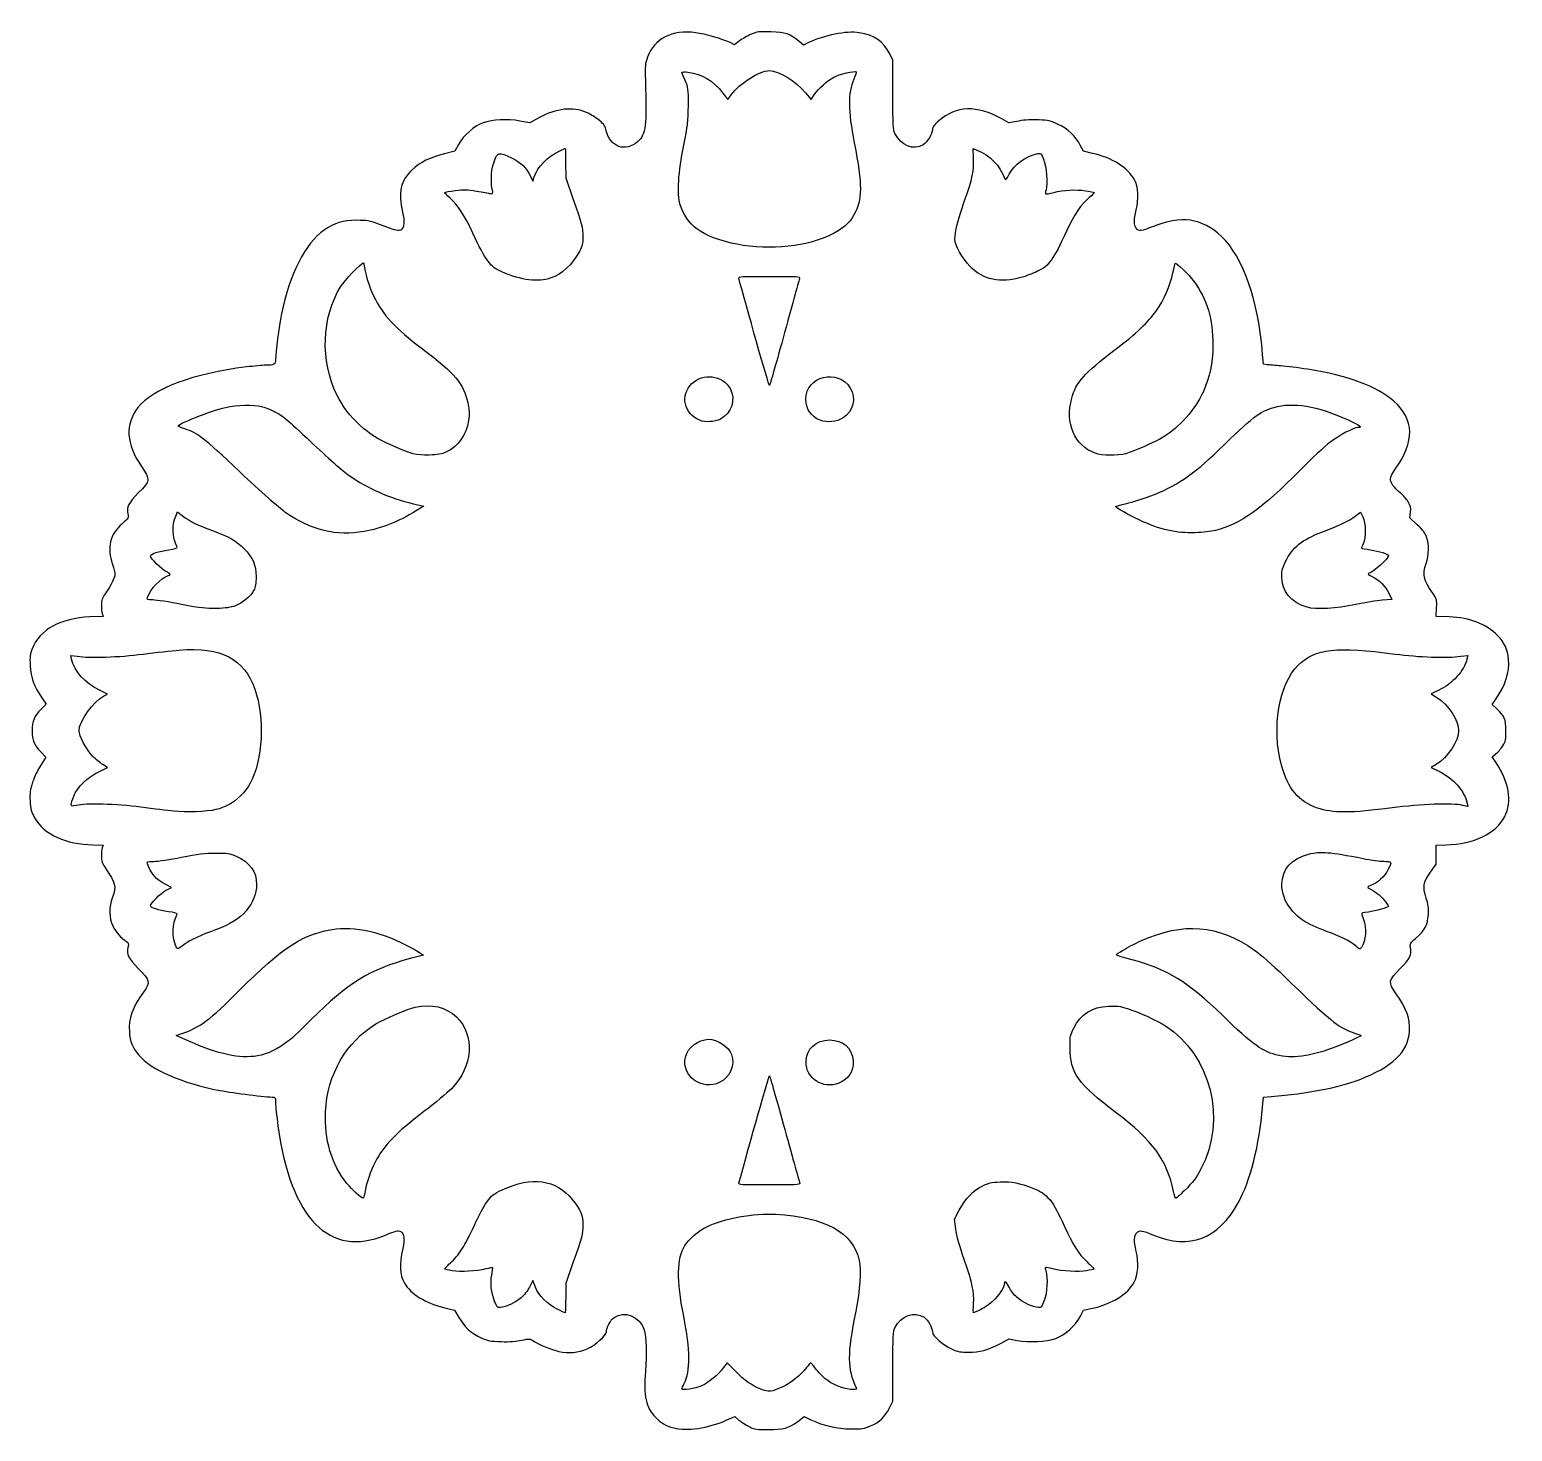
# Model space of a CAD drawing. Header units: centimetres. Extents: x -8.6 to 6.3, y -1.3 to 12.8.
import ezdxf

# ---------------------------------------------------------------- set-up
doc = ezdxf.new("R2010")
doc.units = ezdxf.units.CM
doc.header["$MEASUREMENT"] = 0
doc.layers.add('Layer 1', color=7, linetype='Continuous')

msp = doc.modelspace()

# ---------------------------------------------------------------- linework, layer by layer
at = {"layer": 'Layer 1', "color": 56}
for points, knots in [([(-2.12728, -1.27767), (-2.20874, -1.25609), (-2.25715, -1.22795), (-2.31306, -1.16968), (-2.31306, -1.16968), (-2.40808, -1.07064), (-2.4335, -0.9529), (-2.4128, -0.70777), (-2.4128, -0.70777), (-2.39798, -0.53233), (-2.40357, -0.3603), (-2.42643, -0.28847), (-2.42643, -0.28847), (-2.46947, -0.1532), (-2.62772, -0.08842), (-2.73002, -0.1642), (-2.73002, -0.1642), (-2.76649, -0.19121), (-2.80649, -0.26561), (-2.80689, -0.30714), (-2.80689, -0.30714), (-2.80725, -0.34515), (-2.91627, -0.44219), (-3.00098, -0.47993), (-3.00098, -0.47993), (-3.08992, -0.51955), (-3.1842, -0.52793), (-3.28655, -0.50531), (-3.28655, -0.50531), (-3.36518, -0.48794), (-3.48427, -0.43807), (-3.54754, -0.39602), (-3.54754, -0.39602), (-3.57773, -0.37595), (-3.58316, -0.3758), (-3.66069, -0.39285), (-3.66069, -0.39285), (-3.7169, -0.40521), (-3.78088, -0.4095), (-3.86719, -0.4067), (-3.86719, -0.4067), (-3.97683, -0.40313), (-4.00183, -0.39838), (-4.06993, -0.3682), (-4.06993, -0.3682), (-4.16333, -0.32682), (-4.23659, -0.25992), (-4.29462, -0.16304), (-4.29462, -0.16304), (-4.29462, -0.16304), (-4.33766, -0.09119), (-4.33766, -0.09119), (-4.33766, -0.09119), (-4.33766, -0.09119), (-4.43536, -0.06687), (-4.43536, -0.06687), (-4.43536, -0.06687), (-4.6283, -0.01883), (-4.78503, 0.07712), (-4.84184, 0.18198), (-4.84184, 0.18198), (-4.89286, 0.27614), (-4.8972, 0.36185), (-4.85952, 0.53086), (-4.85952, 0.53086), (-4.83862, 0.62459), (-4.846, 0.68467), (-4.88055, 0.70208), (-4.88055, 0.70208), (-4.90853, 0.71618), (-4.93075, 0.71123), (-5.03442, 0.66777), (-5.03442, 0.66777), (-5.59686, 0.432), (-5.99003, 0.83206), (-6.11796, 1.77028), (-6.11796, 1.77028), (-6.13124, 1.86767), (-6.1421, 1.97239), (-6.1421, 2.003), (-6.1421, 2.003), (-6.1421, 2.04545), (-6.14642, 2.05864), (-6.16031, 2.05864), (-6.16031, 2.05864), (-6.23521, 2.05864), (-6.56042, 2.09895), (-6.7028, 2.12589), (-6.7028, 2.12589), (-7.08754, 2.19866), (-7.39675, 2.33318), (-7.52099, 2.48184), (-7.52099, 2.48184), (-7.58796, 2.56198), (-7.61082, 2.61828), (-7.61659, 2.7173), (-7.61659, 2.7173), (-7.62471, 2.8566), (-7.58861, 2.95808), (-7.47491, 3.11556), (-7.47491, 3.11556), (-7.40325, 3.21481), (-7.40783, 3.23747), (-7.52278, 3.35238), (-7.52278, 3.35238), (-7.62566, 3.45523), (-7.6473, 3.4987), (-7.63052, 3.56877), (-7.63052, 3.56877), (-7.62176, 3.60533), (-7.62385, 3.61298), (-7.64653, 3.62751), (-7.64653, 3.62751), (-7.69844, 3.66076), (-7.75467, 3.72537), (-7.78374, 3.78516), (-7.78374, 3.78516), (-7.822, 3.86384), (-7.82325, 3.97352), (-7.78702, 4.07424), (-7.78702, 4.07424), (-7.74684, 4.18595), (-7.75341, 4.21333), (-7.8573, 4.36708), (-7.8573, 4.36708), (-7.88951, 4.41475), (-7.89777, 4.43858), (-7.89813, 4.48484), (-7.89813, 4.48484), (-7.89837, 4.51673), (-7.89482, 4.55559), (-7.89024, 4.57118), (-7.89024, 4.57118), (-7.89024, 4.57118), (-7.88192, 4.59953), (-7.88192, 4.59953), (-7.88192, 4.59953), (-7.88192, 4.59953), (-7.98442, 4.6022), (-7.98442, 4.6022), (-7.98442, 4.6022), (-8.12119, 4.60578), (-8.23751, 4.62989), (-8.33918, 4.67576), (-8.33918, 4.67576), (-8.44907, 4.72533), (-8.52265, 4.78849), (-8.57211, 4.87569), (-8.57211, 4.87569), (-8.60687, 4.93698), (-8.613, 4.95984), (-8.61736, 5.04457), (-8.61736, 5.04457), (-8.6216, 5.12722), (-8.61757, 5.15708), (-8.59162, 5.23523), (-8.59162, 5.23523), (-8.57469, 5.2862), (-8.53744, 5.36357), (-8.50883, 5.40717), (-8.50883, 5.40717), (-8.50883, 5.40717), (-8.45682, 5.48643), (-8.45682, 5.48643), (-8.45682, 5.48643), (-8.45682, 5.48643), (-8.51386, 5.54485), (-8.51386, 5.54485), (-8.51386, 5.54485), (-8.57754, 5.61007), (-8.59551, 5.65576), (-8.59561, 5.75278), (-8.59561, 5.75278), (-8.5957, 5.84941), (-8.57415, 5.90332), (-8.51058, 5.96542), (-8.51058, 5.96542), (-8.51058, 5.96542), (-8.45482, 6.0199), (-8.45482, 6.0199), (-8.45482, 6.0199), (-8.45482, 6.0199), (-8.50004, 6.08578), (-8.50004, 6.08578), (-8.50004, 6.08578), (-8.57741, 6.1985), (-8.60999, 6.28939), (-8.61633, 6.41017), (-8.61633, 6.41017), (-8.62106, 6.50019), (-8.61797, 6.52655), (-8.59647, 6.58011), (-8.59647, 6.58011), (-8.51918, 6.77258), (-8.3108, 6.88754), (-8.01522, 6.90077), (-8.01522, 6.90077), (-8.01522, 6.90077), (-7.88142, 6.90676), (-7.88142, 6.90676), (-7.88142, 6.90676), (-7.88142, 6.90676), (-7.88999, 6.93604), (-7.88999, 6.93604), (-7.88999, 6.93604), (-7.89471, 6.95215), (-7.89837, 6.99138), (-7.89813, 7.02321), (-7.89813, 7.02321), (-7.89778, 7.06904), (-7.88977, 7.09241), (-7.85972, 7.13537), (-7.85972, 7.13537), (-7.80342, 7.21582), (-7.76216, 7.2981), (-7.76221, 7.32983), (-7.76221, 7.32983), (-7.76223, 7.34525), (-7.77335, 7.39067), (-7.78692, 7.43076), (-7.78692, 7.43076), (-7.84384, 7.59892), (-7.81213, 7.73227), (-7.68987, 7.83885), (-7.68987, 7.83885), (-7.62289, 7.89724), (-7.62114, 7.90023), (-7.63072, 7.94022), (-7.63072, 7.94022), (-7.64714, 8.00878), (-7.62554, 8.05168), (-7.52306, 8.15414), (-7.52306, 8.15414), (-7.40443, 8.27272), (-7.4034, 8.28225), (-7.49461, 8.41773), (-7.49461, 8.41773), (-7.65044, 8.64919), (-7.66207, 8.8423), (-7.53035, 9.01125), (-7.53035, 9.01125), (-7.38103, 9.20281), (-6.96842, 9.35749), (-6.43628, 9.42141), (-6.43628, 9.42141), (-6.35897, 9.4307), (-6.27322, 9.43837), (-6.24571, 9.43845), (-6.24571, 9.43845), (-6.15522, 9.43873), (-6.1421, 9.44634), (-6.1421, 9.49856), (-6.1421, 9.49856), (-6.1421, 9.57065), (-6.10905, 9.82345), (-6.08206, 9.95784), (-6.08206, 9.95784), (-6.00219, 10.35543), (-5.8422, 10.66945), (-5.65253, 10.80093), (-5.65253, 10.80093), (-5.54092, 10.8783), (-5.46732, 10.90076), (-5.32623, 10.90053), (-5.32623, 10.90053), (-5.21674, 10.90035), (-5.19799, 10.89693), (-5.09398, 10.85811), (-5.09398, 10.85811), (-4.92598, 10.79542), (-4.89683, 10.78844), (-4.87486, 10.8056), (-4.87486, 10.8056), (-4.84425, 10.82952), (-4.83991, 10.88973), (-4.86207, 10.98291), (-4.86207, 10.98291), (-4.90925, 11.18127), (-4.88305, 11.29885), (-4.76749, 11.40742), (-4.76749, 11.40742), (-4.68245, 11.48733), (-4.58485, 11.53587), (-4.43778, 11.57141), (-4.43778, 11.57141), (-4.43778, 11.57141), (-4.33543, 11.59615), (-4.33543, 11.59615), (-4.33543, 11.59615), (-4.33543, 11.59615), (-4.29661, 11.66664), (-4.29661, 11.66664), (-4.29661, 11.66664), (-4.24585, 11.75883), (-4.14108, 11.8507), (-4.04924, 11.88353), (-4.04924, 11.88353), (-3.95497, 11.91723), (-3.80617, 11.92457), (-3.67854, 11.9018), (-3.67854, 11.9018), (-3.67854, 11.9018), (-3.57922, 11.88409), (-3.57922, 11.88409), (-3.57922, 11.88409), (-3.57922, 11.88409), (-3.48797, 11.93345), (-3.48797, 11.93345), (-3.48797, 11.93345), (-3.30877, 12.0304), (-3.14594, 12.04877), (-3.00839, 11.98756), (-3.00839, 11.98756), (-2.96649, 11.96891), (-2.90718, 11.93269), (-2.87659, 11.90706), (-2.87659, 11.90706), (-2.83104, 11.86891), (-2.81856, 11.84993), (-2.80772, 11.80235), (-2.80772, 11.80235), (-2.77031, 11.63809), (-2.61074, 11.58448), (-2.48881, 11.69522), (-2.48881, 11.69522), (-2.40941, 11.76733), (-2.39879, 11.8554), (-2.41407, 12.31502), (-2.41407, 12.31502), (-2.41878, 12.45658), (-2.41662, 12.4794), (-2.39221, 12.54687), (-2.39221, 12.54687), (-2.32547, 12.73133), (-2.14297, 12.82316), (-1.90507, 12.79201), (-1.90507, 12.79201), (-1.81155, 12.77976), (-1.63509, 12.72868), (-1.5592, 12.69189), (-1.5592, 12.69189), (-1.5592, 12.69189), (-1.51486, 12.67039), (-1.51486, 12.67039), (-1.51486, 12.67039), (-1.51486, 12.67039), (-1.46462, 12.70906), (-1.46462, 12.70906), (-1.46462, 12.70906), (-1.43699, 12.73032), (-1.38435, 12.76066), (-1.34765, 12.77649), (-1.34765, 12.77649), (-1.28594, 12.80309), (-1.27091, 12.80492), (-1.14777, 12.80076), (-1.14777, 12.80076), (-0.99969, 12.79577), (-0.95239, 12.77994), (-0.86601, 12.70645), (-0.86601, 12.70645), (-0.86601, 12.70645), (-0.81971, 12.66707), (-0.81971, 12.66707), (-0.81971, 12.66707), (-0.81971, 12.66707), (-0.77424, 12.68886), (-0.77424, 12.68886), (-0.77424, 12.68886), (-0.61142, 12.76687), (-0.38624, 12.81194), (-0.25709, 12.79235), (-0.25709, 12.79235), (-0.10738, 12.76965), (-0.01165, 12.70321), (0.05017, 12.57909), (0.05017, 12.57909), (0.05017, 12.57909), (0.08115, 12.51689), (0.08115, 12.51689), (0.08115, 12.51689), (0.08115, 12.51689), (0.08115, 12.16922), (0.08115, 12.16922), (0.08115, 12.16922), (0.08115, 11.85827), (0.08342, 11.81681), (0.10263, 11.77669), (0.10263, 11.77669), (0.16127, 11.6542), (0.29033, 11.6019), (0.38609, 11.66182), (0.38609, 11.66182), (0.43117, 11.69003), (0.48016, 11.77094), (0.48016, 11.81719), (0.48016, 11.81719), (0.48016, 11.83939), (0.4973, 11.86209), (0.54523, 11.90334), (0.54523, 11.90334), (0.72391, 12.05711), (0.92538, 12.0637), (1.17844, 11.92404), (1.17844, 11.92404), (1.17844, 11.92404), (1.25118, 11.8839), (1.25118, 11.8839), (1.25118, 11.8839), (1.25118, 11.8839), (1.35102, 11.90171), (1.35102, 11.90171), (1.35102, 11.90171), (1.41707, 11.91349), (1.48638, 11.91764), (1.55581, 11.91396), (1.55581, 11.91396), (1.64571, 11.9092), (1.6733, 11.90255), (1.74842, 11.8676), (1.74842, 11.8676), (1.84891, 11.82083), (1.92223, 11.75166), (1.97128, 11.65732), (1.97128, 11.65732), (1.97128, 11.65732), (2.00312, 11.59609), (2.00312, 11.59609), (2.00312, 11.59609), (2.00312, 11.59609), (2.09479, 11.57574), (2.09479, 11.57574), (2.09479, 11.57574), (2.28943, 11.53253), (2.45189, 11.43037), (2.51807, 11.30956), (2.51807, 11.30956), (2.55399, 11.24399), (2.56186, 11.10935), (2.53587, 11.00494), (2.53587, 11.00494), (2.5119, 10.9086), (2.51175, 10.85207), (2.5354, 10.82027), (2.5354, 10.82027), (2.56062, 10.78638), (2.58632, 10.78872), (2.69846, 10.83515), (2.69846, 10.83515), (2.98601, 10.9542), (3.19921, 10.92409), (3.39597, 10.73666), (3.39597, 10.73666), (3.61207, 10.5308), (3.7646, 10.09262), (3.80976, 9.54791), (3.80976, 9.54791), (3.80976, 9.54791), (3.81788, 9.45004), (3.81788, 9.45004), (3.81788, 9.45004), (3.81788, 9.45004), (3.8552, 9.44467), (3.8552, 9.44467), (3.8552, 9.44467), (3.87573, 9.44172), (3.93808, 9.43618), (3.99377, 9.43237), (3.99377, 9.43237), (4.04945, 9.42856), (4.17004, 9.41347), (4.26175, 9.39884), (4.26175, 9.39884), (4.6762, 9.33272), (4.95875, 9.22817), (5.13161, 9.07696), (5.13161, 9.07696), (5.34122, 8.89359), (5.34615, 8.66904), (5.14663, 8.39196), (5.14663, 8.39196), (5.1196, 8.35443), (5.09939, 8.31274), (5.0988, 8.29331), (5.0988, 8.29331), (5.09764, 8.25472), (5.13277, 8.20456), (5.19889, 8.1504), (5.19889, 8.1504), (5.224, 8.12984), (5.25856, 8.09049), (5.27569, 8.06296), (5.27569, 8.06296), (5.30158, 8.02136), (5.30586, 8.00325), (5.30102, 7.95579), (5.30102, 7.95579), (5.30102, 7.95579), (5.29519, 7.89868), (5.29519, 7.89868), (5.29519, 7.89868), (5.29519, 7.89868), (5.36908, 7.83015), (5.36908, 7.83015), (5.36908, 7.83015), (5.42196, 7.7811), (5.44859, 7.7459), (5.46277, 7.70634), (5.46277, 7.70634), (5.4893, 7.63232), (5.48778, 7.52687), (5.45892, 7.44017), (5.45892, 7.44017), (5.41901, 7.32029), (5.42741, 7.28229), (5.52551, 7.13917), (5.52551, 7.13917), (5.56621, 7.07978), (5.56761, 7.0743), (5.56298, 6.99204), (5.56298, 6.99204), (5.56298, 6.99204), (5.55817, 6.9066), (5.55817, 6.9066), (5.55817, 6.9066), (5.55817, 6.9066), (5.6901, 6.90094), (5.6901, 6.90094), (5.6901, 6.90094), (5.90451, 6.89173), (6.0603, 6.83167), (6.17855, 6.71263), (6.17855, 6.71263), (6.2494, 6.64131), (6.28202, 6.57036), (6.2894, 6.47155), (6.2894, 6.47155), (6.29906, 6.34233), (6.25833, 6.21651), (6.15993, 6.07162), (6.15993, 6.07162), (6.15993, 6.07162), (6.12424, 6.01906), (6.12424, 6.01906), (6.12424, 6.01906), (6.12424, 6.01906), (6.172, 5.97409), (6.172, 5.97409), (6.172, 5.97409), (6.24935, 5.90125), (6.26263, 5.86905), (6.26268, 5.75408), (6.26268, 5.75408), (6.26272, 5.66429), (6.25913, 5.64739), (6.2302, 5.60105), (6.2302, 5.60105), (6.21232, 5.5724), (6.18099, 5.53574), (6.16059, 5.51957), (6.16059, 5.51957), (6.16059, 5.51957), (6.1235, 5.49018), (6.1235, 5.49018), (6.1235, 5.49018), (6.1235, 5.49018), (6.15991, 5.43675), (6.15991, 5.43675), (6.15991, 5.43675), (6.29385, 5.24021), (6.32721, 5.0366), (6.24987, 4.88764), (6.24987, 4.88764), (6.1609, 4.71627), (5.93731, 4.60834), (5.65959, 4.60272), (5.65959, 4.60272), (5.65959, 4.60272), (5.56, 4.6007), (5.56, 4.6007), (5.56, 4.6007), (5.56, 4.6007), (5.56, 4.50447), (5.56, 4.50447), (5.56, 4.50447), (5.56, 4.50447), (5.56, 4.40825), (5.56, 4.40825), (5.56, 4.40825), (5.56, 4.40825), (5.50202, 4.32742), (5.50202, 4.32742), (5.50202, 4.32742), (5.42895, 4.22555), (5.42091, 4.17703), (5.45875, 4.06621), (5.45875, 4.06621), (5.48031, 4.00307), (5.48456, 3.97004), (5.48021, 3.89935), (5.48021, 3.89935), (5.47373, 3.79393), (5.44305, 3.7364), (5.35236, 3.65963), (5.35236, 3.65963), (5.29734, 3.61304), (5.2935, 3.60643), (5.29991, 3.56923), (5.29991, 3.56923), (5.3136, 3.48978), (5.2966, 3.45453), (5.19613, 3.35409), (5.19613, 3.35409), (5.07631, 3.23431), (5.07359, 3.21775), (5.15478, 3.10167), (5.15478, 3.10167), (5.2631, 2.9468), (5.29751, 2.8497), (5.28961, 2.7213), (5.28961, 2.7213), (5.27693, 2.51539), (5.11661, 2.36131), (4.78298, 2.23439), (4.78298, 2.23439), (4.57288, 2.15446), (4.26803, 2.09581), (3.89685, 2.06392), (3.89685, 2.06392), (3.89685, 2.06392), (3.81779, 2.05713), (3.81779, 2.05713), (3.81779, 2.05713), (3.81779, 2.05713), (3.80963, 1.95975), (3.80963, 1.95975), (3.80963, 1.95975), (3.77755, 1.57692), (3.68477, 1.21217), (3.5638, 0.99319), (3.5638, 0.99319), (3.36157, 0.62716), (3.07303, 0.51703), (2.7094, 0.66709), (2.7094, 0.66709), (2.59117, 0.71587), (2.57087, 0.71881), (2.54171, 0.69135), (2.54171, 0.69135), (2.51115, 0.66257), (2.50949, 0.60921), (2.53587, 0.50322), (2.53587, 0.50322), (2.56311, 0.39377), (2.55411, 0.2646), (2.51413, 0.19108), (2.51413, 0.19108), (2.44956, 0.07236), (2.29076, -0.02647), (2.09452, -0.07007), (2.09452, -0.07007), (2.09452, -0.07007), (2.00486, -0.08999), (2.00486, -0.08999), (2.00486, -0.08999), (2.00486, -0.08999), (1.97272, -0.15122), (1.97272, -0.15122), (1.97272, -0.15122), (1.92547, -0.24121), (1.81276, -0.34298), (1.72481, -0.37506), (1.72481, -0.37506), (1.63235, -0.40879), (1.45105, -0.41758), (1.33436, -0.39399), (1.33436, -0.39399), (1.33436, -0.39399), (1.25358, -0.37766), (1.25358, -0.37766), (1.25358, -0.37766), (1.25358, -0.37766), (1.16502, -0.42519), (1.16502, -0.42519), (1.16502, -0.42519), (1.03996, -0.49229), (0.95769, -0.51522), (0.84343, -0.51482), (0.84343, -0.51482), (0.76586, -0.51454), (0.73541, -0.50893), (0.67963, -0.48463), (0.67963, -0.48463), (0.59115, -0.4461), (0.48016, -0.34876), (0.48016, -0.30969), (0.48016, -0.30969), (0.48016, -0.2674), (0.43518, -0.18773), (0.39676, -0.16197), (0.39676, -0.16197), (0.29754, -0.09544), (0.16198, -0.14455), (0.10263, -0.26853), (0.10263, -0.26853), (0.08342, -0.30865), (0.08115, -0.35011), (0.08115, -0.66106), (0.08115, -0.66106), (0.08115, -0.66106), (0.08115, -1.00873), (0.08115, -1.00873), (0.08115, -1.00873), (0.08115, -1.00873), (0.04778, -1.07603), (0.04778, -1.07603), (0.04778, -1.07603), (0.00437, -1.16355), (-0.05339, -1.21817), (-0.14364, -1.25705), (-0.14364, -1.25705), (-0.20958, -1.28546), (-0.22867, -1.28839), (-0.34167, -1.28746), (-0.34167, -1.28746), (-0.48082, -1.2863), (-0.61866, -1.25462), (-0.74431, -1.19489), (-0.74431, -1.19489), (-0.74431, -1.19489), (-0.81234, -1.16255), (-0.81234, -1.16255), (-0.81234, -1.16255), (-0.81234, -1.16255), (-0.87775, -1.21171), (-0.87775, -1.21171), (-0.87775, -1.21171), (-0.96774, -1.27934), (-1.02285, -1.29472), (-1.17519, -1.29472), (-1.17519, -1.29472), (-1.28647, -1.29472), (-1.30886, -1.29134), (-1.36066, -1.26672), (-1.36066, -1.26672), (-1.39306, -1.25132), (-1.44069, -1.22181), (-1.46649, -1.20114), (-1.46649, -1.20114), (-1.46649, -1.20114), (-1.51341, -1.16356), (-1.51341, -1.16356), (-1.51341, -1.16356), (-1.51341, -1.16356), (-1.59831, -1.2005), (-1.59831, -1.2005), (-1.59831, -1.2005), (-1.78136, -1.28013), (-1.99844, -1.3118), (-2.12728, -1.27767)], [0, 0, 0, 0, 0.0052356, 0.0052356, 0.0052356, 0.0052356, 0.0104712, 0.0104712, 0.0104712, 0.0104712, 0.01570681, 0.01570681, 0.01570681, 0.01570681, 0.02094241, 0.02094241, 0.02094241, 0.02094241, 0.02617801, 0.02617801, 0.02617801, 0.02617801, 0.03141361, 0.03141361, 0.03141361, 0.03141361, 0.03664921, 0.03664921, 0.03664921, 0.03664921, 0.04188482, 0.04188482, 0.04188482, 0.04188482, 0.04712042, 0.04712042, 0.04712042, 0.04712042, 0.05235602, 0.05235602, 0.05235602, 0.05235602, 0.05759162, 0.05759162, 0.05759162, 0.05759162, 0.06282723, 0.06282723, 0.06282723, 0.06282723, 0.06806283, 0.06806283, 0.06806283, 0.06806283, 0.07329843, 0.07329843, 0.07329843, 0.07329843, 0.07853403, 0.07853403, 0.07853403, 0.07853403, 0.08376963, 0.08376963, 0.08376963, 0.08376963, 0.08900524, 0.08900524, 0.08900524, 0.08900524, 0.09424084, 0.09424084, 0.09424084, 0.09424084, 0.09947644, 0.09947644, 0.09947644, 0.09947644, 0.10471204, 0.10471204, 0.10471204, 0.10471204, 0.10994764, 0.10994764, 0.10994764, 0.10994764, 0.11518325, 0.11518325, 0.11518325, 0.11518325, 0.12041885, 0.12041885, 0.12041885, 0.12041885, 0.12565445, 0.12565445, 0.12565445, 0.12565445, 0.13089005, 0.13089005, 0.13089005, 0.13089005, 0.13612565, 0.13612565, 0.13612565, 0.13612565, 0.14136126, 0.14136126, 0.14136126, 0.14136126, 0.14659686, 0.14659686, 0.14659686, 0.14659686, 0.15183246, 0.15183246, 0.15183246, 0.15183246, 0.15706806, 0.15706806, 0.15706806, 0.15706806, 0.16230366, 0.16230366, 0.16230366, 0.16230366, 0.16753927, 0.16753927, 0.16753927, 0.16753927, 0.17277487, 0.17277487, 0.17277487, 0.17277487, 0.17801047, 0.17801047, 0.17801047, 0.17801047, 0.18324607, 0.18324607, 0.18324607, 0.18324607, 0.18848168, 0.18848168, 0.18848168, 0.18848168, 0.19371728, 0.19371728, 0.19371728, 0.19371728, 0.19895288, 0.19895288, 0.19895288, 0.19895288, 0.20418848, 0.20418848, 0.20418848, 0.20418848, 0.20942408, 0.20942408, 0.20942408, 0.20942408, 0.21465969, 0.21465969, 0.21465969, 0.21465969, 0.21989529, 0.21989529, 0.21989529, 0.21989529, 0.22513089, 0.22513089, 0.22513089, 0.22513089, 0.23036649, 0.23036649, 0.23036649, 0.23036649, 0.23560209, 0.23560209, 0.23560209, 0.23560209, 0.2408377, 0.2408377, 0.2408377, 0.2408377, 0.2460733, 0.2460733, 0.2460733, 0.2460733, 0.2513089, 0.2513089, 0.2513089, 0.2513089, 0.2565445, 0.2565445, 0.2565445, 0.2565445, 0.2617801, 0.2617801, 0.2617801, 0.2617801, 0.26701571, 0.26701571, 0.26701571, 0.26701571, 0.27225131, 0.27225131, 0.27225131, 0.27225131, 0.27748691, 0.27748691, 0.27748691, 0.27748691, 0.28272251, 0.28272251, 0.28272251, 0.28272251, 0.28795812, 0.28795812, 0.28795812, 0.28795812, 0.29319372, 0.29319372, 0.29319372, 0.29319372, 0.29842932, 0.29842932, 0.29842932, 0.29842932, 0.30366492, 0.30366492, 0.30366492, 0.30366492, 0.30890052, 0.30890052, 0.30890052, 0.30890052, 0.31413613, 0.31413613, 0.31413613, 0.31413613, 0.31937173, 0.31937173, 0.31937173, 0.31937173, 0.32460733, 0.32460733, 0.32460733, 0.32460733, 0.32984293, 0.32984293, 0.32984293, 0.32984293, 0.33507853, 0.33507853, 0.33507853, 0.33507853, 0.34031414, 0.34031414, 0.34031414, 0.34031414, 0.34554974, 0.34554974, 0.34554974, 0.34554974, 0.35078534, 0.35078534, 0.35078534, 0.35078534, 0.35602094, 0.35602094, 0.35602094, 0.35602094, 0.36125654, 0.36125654, 0.36125654, 0.36125654, 0.36649215, 0.36649215, 0.36649215, 0.36649215, 0.37172775, 0.37172775, 0.37172775, 0.37172775, 0.37696335, 0.37696335, 0.37696335, 0.37696335, 0.38219895, 0.38219895, 0.38219895, 0.38219895, 0.38743455, 0.38743455, 0.38743455, 0.38743455, 0.39267016, 0.39267016, 0.39267016, 0.39267016, 0.39790576, 0.39790576, 0.39790576, 0.39790576, 0.40314136, 0.40314136, 0.40314136, 0.40314136, 0.40837696, 0.40837696, 0.40837696, 0.40837696, 0.41361257, 0.41361257, 0.41361257, 0.41361257, 0.41884817, 0.41884817, 0.41884817, 0.41884817, 0.42408377, 0.42408377, 0.42408377, 0.42408377, 0.42931937, 0.42931937, 0.42931937, 0.42931937, 0.43455497, 0.43455497, 0.43455497, 0.43455497, 0.43979058, 0.43979058, 0.43979058, 0.43979058, 0.44502618, 0.44502618, 0.44502618, 0.44502618, 0.45026178, 0.45026178, 0.45026178, 0.45026178, 0.45549738, 0.45549738, 0.45549738, 0.45549738, 0.46073298, 0.46073298, 0.46073298, 0.46073298, 0.46596859, 0.46596859, 0.46596859, 0.46596859, 0.47120419, 0.47120419, 0.47120419, 0.47120419, 0.47643979, 0.47643979, 0.47643979, 0.47643979, 0.48167539, 0.48167539, 0.48167539, 0.48167539, 0.48691099, 0.48691099, 0.48691099, 0.48691099, 0.4921466, 0.4921466, 0.4921466, 0.4921466, 0.4973822, 0.4973822, 0.4973822, 0.4973822, 0.5026178, 0.5026178, 0.5026178, 0.5026178, 0.5078534, 0.5078534, 0.5078534, 0.5078534, 0.51308901, 0.51308901, 0.51308901, 0.51308901, 0.51832461, 0.51832461, 0.51832461, 0.51832461, 0.52356021, 0.52356021, 0.52356021, 0.52356021, 0.52879581, 0.52879581, 0.52879581, 0.52879581, 0.53403141, 0.53403141, 0.53403141, 0.53403141, 0.53926702, 0.53926702, 0.53926702, 0.53926702, 0.54450262, 0.54450262, 0.54450262, 0.54450262, 0.54973822, 0.54973822, 0.54973822, 0.54973822, 0.55497382, 0.55497382, 0.55497382, 0.55497382, 0.56020942, 0.56020942, 0.56020942, 0.56020942, 0.56544503, 0.56544503, 0.56544503, 0.56544503, 0.57068063, 0.57068063, 0.57068063, 0.57068063, 0.57591623, 0.57591623, 0.57591623, 0.57591623, 0.58115183, 0.58115183, 0.58115183, 0.58115183, 0.58638743, 0.58638743, 0.58638743, 0.58638743, 0.59162304, 0.59162304, 0.59162304, 0.59162304, 0.59685864, 0.59685864, 0.59685864, 0.59685864, 0.60209424, 0.60209424, 0.60209424, 0.60209424, 0.60732984, 0.60732984, 0.60732984, 0.60732984, 0.61256545, 0.61256545, 0.61256545, 0.61256545, 0.61780105, 0.61780105, 0.61780105, 0.61780105, 0.62303665, 0.62303665, 0.62303665, 0.62303665, 0.62827225, 0.62827225, 0.62827225, 0.62827225, 0.63350785, 0.63350785, 0.63350785, 0.63350785, 0.63874346, 0.63874346, 0.63874346, 0.63874346, 0.64397906, 0.64397906, 0.64397906, 0.64397906, 0.64921466, 0.64921466, 0.64921466, 0.64921466, 0.65445026, 0.65445026, 0.65445026, 0.65445026, 0.65968586, 0.65968586, 0.65968586, 0.65968586, 0.66492147, 0.66492147, 0.66492147, 0.66492147, 0.67015707, 0.67015707, 0.67015707, 0.67015707, 0.67539267, 0.67539267, 0.67539267, 0.67539267, 0.68062827, 0.68062827, 0.68062827, 0.68062827, 0.68586387, 0.68586387, 0.68586387, 0.68586387, 0.69109948, 0.69109948, 0.69109948, 0.69109948, 0.69633508, 0.69633508, 0.69633508, 0.69633508, 0.70157068, 0.70157068, 0.70157068, 0.70157068, 0.70680628, 0.70680628, 0.70680628, 0.70680628, 0.71204188, 0.71204188, 0.71204188, 0.71204188, 0.71727749, 0.71727749, 0.71727749, 0.71727749, 0.72251309, 0.72251309, 0.72251309, 0.72251309, 0.72774869, 0.72774869, 0.72774869, 0.72774869, 0.73298429, 0.73298429, 0.73298429, 0.73298429, 0.7382199, 0.7382199, 0.7382199, 0.7382199, 0.7434555, 0.7434555, 0.7434555, 0.7434555, 0.7486911, 0.7486911, 0.7486911, 0.7486911, 0.7539267, 0.7539267, 0.7539267, 0.7539267, 0.7591623, 0.7591623, 0.7591623, 0.7591623, 0.76439791, 0.76439791, 0.76439791, 0.76439791, 0.76963351, 0.76963351, 0.76963351, 0.76963351, 0.77486911, 0.77486911, 0.77486911, 0.77486911, 0.78010471, 0.78010471, 0.78010471, 0.78010471, 0.78534031, 0.78534031, 0.78534031, 0.78534031, 0.79057592, 0.79057592, 0.79057592, 0.79057592, 0.79581152, 0.79581152, 0.79581152, 0.79581152, 0.80104712, 0.80104712, 0.80104712, 0.80104712, 0.80628272, 0.80628272, 0.80628272, 0.80628272, 0.81151832, 0.81151832, 0.81151832, 0.81151832, 0.81675393, 0.81675393, 0.81675393, 0.81675393, 0.82198953, 0.82198953, 0.82198953, 0.82198953, 0.82722513, 0.82722513, 0.82722513, 0.82722513, 0.83246073, 0.83246073, 0.83246073, 0.83246073, 0.83769634, 0.83769634, 0.83769634, 0.83769634, 0.84293194, 0.84293194, 0.84293194, 0.84293194, 0.84816754, 0.84816754, 0.84816754, 0.84816754, 0.85340314, 0.85340314, 0.85340314, 0.85340314, 0.85863874, 0.85863874, 0.85863874, 0.85863874, 0.86387435, 0.86387435, 0.86387435, 0.86387435, 0.86910995, 0.86910995, 0.86910995, 0.86910995, 0.87434555, 0.87434555, 0.87434555, 0.87434555, 0.87958115, 0.87958115, 0.87958115, 0.87958115, 0.88481675, 0.88481675, 0.88481675, 0.88481675, 0.89005236, 0.89005236, 0.89005236, 0.89005236, 0.89528796, 0.89528796, 0.89528796, 0.89528796, 0.90052356, 0.90052356, 0.90052356, 0.90052356, 0.90575916, 0.90575916, 0.90575916, 0.90575916, 0.91099476, 0.91099476, 0.91099476, 0.91099476, 0.91623037, 0.91623037, 0.91623037, 0.91623037, 0.92146597, 0.92146597, 0.92146597, 0.92146597, 0.92670157, 0.92670157, 0.92670157, 0.92670157, 0.93193717, 0.93193717, 0.93193717, 0.93193717, 0.93717277, 0.93717277, 0.93717277, 0.93717277, 0.94240838, 0.94240838, 0.94240838, 0.94240838, 0.94764398, 0.94764398, 0.94764398, 0.94764398, 0.95287958, 0.95287958, 0.95287958, 0.95287958, 0.95811518, 0.95811518, 0.95811518, 0.95811518, 0.96335079, 0.96335079, 0.96335079, 0.96335079, 0.96858639, 0.96858639, 0.96858639, 0.96858639, 0.97382199, 0.97382199, 0.97382199, 0.97382199, 0.97905759, 0.97905759, 0.97905759, 0.97905759, 0.98429319, 0.98429319, 0.98429319, 0.98429319, 0.9895288, 0.9895288, 0.9895288, 0.9895288, 1, 1, 1, 1]), ([(-0.97262, 10.63868), (-0.6425, 10.6765), (-0.39733, 10.79361), (-0.3105, 10.95495), (-0.3105, 10.95495), (-0.22555, 11.11281), (-0.22491, 11.25642), (-0.30726, 11.68038), (-0.30726, 11.68038), (-0.37209, 12.01416), (-0.37356, 12.18119), (-0.31293, 12.32255), (-0.31293, 12.32255), (-0.29644, 12.36099), (-0.28541, 12.39476), (-0.28842, 12.39759), (-0.28842, 12.39759), (-0.30201, 12.41039), (-0.4621, 12.37229), (-0.51511, 12.34364), (-0.51511, 12.34364), (-0.58139, 12.30783), (-0.66091, 12.23556), (-0.71044, 12.16611), (-0.71044, 12.16611), (-0.71044, 12.16611), (-0.74371, 12.11947), (-0.74371, 12.11947), (-0.74371, 12.11947), (-0.74371, 12.11947), (-0.80028, 12.18727), (-0.80028, 12.18727), (-0.80028, 12.18727), (-0.89965, 12.30637), (-1.06907, 12.41032), (-1.16383, 12.41034), (-1.16383, 12.41034), (-1.26214, 12.41036), (-1.46318, 12.28239), (-1.54985, 12.16461), (-1.54985, 12.16461), (-1.54985, 12.16461), (-1.58297, 12.11962), (-1.58297, 12.11962), (-1.58297, 12.11962), (-1.58297, 12.11962), (-1.63308, 12.18371), (-1.63308, 12.18371), (-1.63308, 12.18371), (-1.73355, 12.31222), (-1.84071, 12.37652), (-1.98432, 12.39446), (-1.98432, 12.39446), (-2.01763, 12.39862), (-2.04488, 12.39798), (-2.04488, 12.39305), (-2.04488, 12.39305), (-2.04488, 12.38811), (-2.03014, 12.35087), (-2.01212, 12.31029), (-2.01212, 12.31029), (-1.98079, 12.23971), (-1.97942, 12.22874), (-1.98055, 12.05707), (-1.98055, 12.05707), (-1.9816, 11.89879), (-1.98701, 11.85182), (-2.02645, 11.65893), (-2.02645, 11.65893), (-2.08257, 11.38448), (-2.09549, 11.17127), (-2.06288, 11.05783), (-2.06288, 11.05783), (-2.03626, 10.96524), (-1.96779, 10.86554), (-1.89476, 10.81303), (-1.89476, 10.81303), (-1.69907, 10.67233), (-1.31416, 10.59955), (-0.97262, 10.63868)], [0, 0, 0, 0, 0.04761905, 0.04761905, 0.04761905, 0.04761905, 0.0952381, 0.0952381, 0.0952381, 0.0952381, 0.14285714, 0.14285714, 0.14285714, 0.14285714, 0.19047619, 0.19047619, 0.19047619, 0.19047619, 0.23809524, 0.23809524, 0.23809524, 0.23809524, 0.28571429, 0.28571429, 0.28571429, 0.28571429, 0.33333333, 0.33333333, 0.33333333, 0.33333333, 0.38095238, 0.38095238, 0.38095238, 0.38095238, 0.42857143, 0.42857143, 0.42857143, 0.42857143, 0.47619048, 0.47619048, 0.47619048, 0.47619048, 0.52380952, 0.52380952, 0.52380952, 0.52380952, 0.57142857, 0.57142857, 0.57142857, 0.57142857, 0.61904762, 0.61904762, 0.61904762, 0.61904762, 0.66666667, 0.66666667, 0.66666667, 0.66666667, 0.71428571, 0.71428571, 0.71428571, 0.71428571, 0.76190476, 0.76190476, 0.76190476, 0.76190476, 0.80952381, 0.80952381, 0.80952381, 0.80952381, 0.85714286, 0.85714286, 0.85714286, 0.85714286, 0.9047619, 0.9047619, 0.9047619, 0.9047619, 1, 1, 1, 1]), ([(-3.36655, 10.31883), (-3.25456, 10.35604), (-3.15039, 10.453), (-3.07866, 10.5868), (-3.07866, 10.5868), (-3.04896, 10.6422), (-3.04267, 10.66727), (-3.04327, 10.72773), (-3.04327, 10.72773), (-3.04425, 10.82591), (-3.05713, 10.8763), (-3.14368, 11.12059), (-3.14368, 11.12059), (-3.14368, 11.12059), (-3.2172, 11.32807), (-3.2172, 11.32807), (-3.2172, 11.32807), (-3.2172, 11.32807), (-3.21763, 11.47666), (-3.21763, 11.47666), (-3.21763, 11.47666), (-3.21787, 11.55838), (-3.21962, 11.62525), (-3.22152, 11.62526), (-3.22152, 11.62526), (-3.22342, 11.62527), (-3.24754, 11.61458), (-3.27512, 11.60151), (-3.27512, 11.60151), (-3.40054, 11.54207), (-3.50067, 11.44086), (-3.53445, 11.33938), (-3.53445, 11.33938), (-3.53445, 11.33938), (-3.54936, 11.29461), (-3.54936, 11.29461), (-3.54936, 11.29461), (-3.54936, 11.29461), (-3.57183, 11.34444), (-3.57183, 11.34444), (-3.57183, 11.34444), (-3.60985, 11.42874), (-3.66918, 11.48604), (-3.76342, 11.52949), (-3.76342, 11.52949), (-3.89493, 11.59012), (-3.90258, 11.5889), (-3.93592, 11.50194), (-3.93592, 11.50194), (-3.96629, 11.42272), (-3.97526, 11.30977), (-3.95852, 11.21718), (-3.95852, 11.21718), (-3.9488, 11.16339), (-3.94914, 11.16249), (-3.97639, 11.16966), (-3.97639, 11.16966), (-3.99166, 11.17368), (-4.05491, 11.18524), (-4.11693, 11.19535), (-4.11693, 11.19535), (-4.21077, 11.21066), (-4.24654, 11.21162), (-4.33002, 11.2011), (-4.33002, 11.2011), (-4.38519, 11.19415), (-4.43326, 11.18572), (-4.43682, 11.18236), (-4.43682, 11.18236), (-4.44039, 11.179), (-4.41611, 11.15237), (-4.38286, 11.12319), (-4.38286, 11.12319), (-4.3001, 11.05053), (-4.24099, 10.95972), (-4.15344, 10.77077), (-4.15344, 10.77077), (-4.02676, 10.49737), (-3.97492, 10.42791), (-3.86197, 10.38023), (-3.86197, 10.38023), (-3.6573, 10.29384), (-3.50033, 10.27439), (-3.36655, 10.31883)], [0, 0, 0, 0, 0.04545455, 0.04545455, 0.04545455, 0.04545455, 0.09090909, 0.09090909, 0.09090909, 0.09090909, 0.13636364, 0.13636364, 0.13636364, 0.13636364, 0.18181818, 0.18181818, 0.18181818, 0.18181818, 0.22727273, 0.22727273, 0.22727273, 0.22727273, 0.27272727, 0.27272727, 0.27272727, 0.27272727, 0.31818182, 0.31818182, 0.31818182, 0.31818182, 0.36363636, 0.36363636, 0.36363636, 0.36363636, 0.40909091, 0.40909091, 0.40909091, 0.40909091, 0.45454545, 0.45454545, 0.45454545, 0.45454545, 0.5, 0.5, 0.5, 0.5, 0.54545455, 0.54545455, 0.54545455, 0.54545455, 0.59090909, 0.59090909, 0.59090909, 0.59090909, 0.63636364, 0.63636364, 0.63636364, 0.63636364, 0.68181818, 0.68181818, 0.68181818, 0.68181818, 0.72727273, 0.72727273, 0.72727273, 0.72727273, 0.77272727, 0.77272727, 0.77272727, 0.77272727, 0.81818182, 0.81818182, 0.81818182, 0.81818182, 0.86363636, 0.86363636, 0.86363636, 0.86363636, 0.90909091, 0.90909091, 0.90909091, 0.90909091, 1, 1, 1, 1]), ([(1.38516, 10.32677), (1.42785, 10.33918), (1.49761, 10.36592), (1.54019, 10.38621), (1.54019, 10.38621), (1.65534, 10.44107), (1.69999, 10.50301), (1.83176, 10.79072), (1.83176, 10.79072), (1.90615, 10.95315), (1.98418, 11.06868), (2.06155, 11.13095), (2.06155, 11.13095), (2.09205, 11.15551), (2.11437, 11.17808), (2.11114, 11.18113), (2.11114, 11.18113), (2.1079, 11.18417), (2.0679, 11.19237), (2.02223, 11.19935), (2.02223, 11.19935), (1.93074, 11.21333), (1.80265, 11.20613), (1.70433, 11.18148), (1.70433, 11.18148), (1.61254, 11.15848), (1.61162, 11.15878), (1.62583, 11.20724), (1.62583, 11.20724), (1.64509, 11.27293), (1.63139, 11.44118), (1.60069, 11.51594), (1.60069, 11.51594), (1.57586, 11.5764), (1.57221, 11.57998), (1.54231, 11.57315), (1.54231, 11.57315), (1.41481, 11.54403), (1.30951, 11.46774), (1.25498, 11.36498), (1.25498, 11.36498), (1.2266, 11.3115), (1.21738, 11.30165), (1.21125, 11.31825), (1.21125, 11.31825), (1.16166, 11.45266), (1.06051, 11.55657), (0.92884, 11.60838), (0.92884, 11.60838), (0.92884, 11.60838), (0.88946, 11.62387), (0.88946, 11.62387), (0.88946, 11.62387), (0.88946, 11.62387), (0.89468, 11.53037), (0.89468, 11.53037), (0.89468, 11.53037), (0.90173, 11.40389), (0.885, 11.32438), (0.80203, 11.09004), (0.80203, 11.09004), (0.73447, 10.89921), (0.70674, 10.78819), (0.70655, 10.70774), (0.70655, 10.70774), (0.70641, 10.65245), (0.78331, 10.51435), (0.85685, 10.43784), (0.85685, 10.43784), (0.99009, 10.2992), (1.16425, 10.26259), (1.38516, 10.32677)], [0, 0, 0, 0, 0.05263158, 0.05263158, 0.05263158, 0.05263158, 0.10526316, 0.10526316, 0.10526316, 0.10526316, 0.15789474, 0.15789474, 0.15789474, 0.15789474, 0.21052632, 0.21052632, 0.21052632, 0.21052632, 0.26315789, 0.26315789, 0.26315789, 0.26315789, 0.31578947, 0.31578947, 0.31578947, 0.31578947, 0.36842105, 0.36842105, 0.36842105, 0.36842105, 0.42105263, 0.42105263, 0.42105263, 0.42105263, 0.47368421, 0.47368421, 0.47368421, 0.47368421, 0.52631579, 0.52631579, 0.52631579, 0.52631579, 0.57894737, 0.57894737, 0.57894737, 0.57894737, 0.63157895, 0.63157895, 0.63157895, 0.63157895, 0.68421053, 0.68421053, 0.68421053, 0.68421053, 0.73684211, 0.73684211, 0.73684211, 0.73684211, 0.78947368, 0.78947368, 0.78947368, 0.78947368, 0.84210526, 0.84210526, 0.84210526, 0.84210526, 0.89473684, 0.89473684, 0.89473684, 0.89473684, 1, 1, 1, 1]), ([(-4.42469, 8.56175), (-4.29992, 8.61882), (-4.2201, 8.73151), (-4.19687, 8.88335), (-4.19687, 8.88335), (-4.1867, 8.94983), (-4.18819, 8.9823), (-4.20515, 9.06359), (-4.20515, 9.06359), (-4.2444, 9.25169), (-4.33223, 9.35605), (-4.65924, 9.60318), (-4.65924, 9.60318), (-4.93963, 9.81507), (-5.05737, 9.94238), (-5.15379, 10.13792), (-5.15379, 10.13792), (-5.19749, 10.22653), (-5.24881, 10.39197), (-5.24881, 10.4442), (-5.24881, 10.4442), (-5.24881, 10.45845), (-5.25346, 10.47011), (-5.25914, 10.47011), (-5.25914, 10.47011), (-5.27936, 10.47011), (-5.44602, 10.29401), (-5.48603, 10.23036), (-5.48603, 10.23036), (-5.67749, 9.92586), (-5.69293, 9.48035), (-5.52382, 9.14054), (-5.52382, 9.14054), (-5.46257, 9.01746), (-5.39219, 8.92504), (-5.28885, 8.83199), (-5.28885, 8.83199), (-5.18291, 8.7366), (-5.12012, 8.69705), (-4.96501, 8.62804), (-4.96501, 8.62804), (-4.76803, 8.54041), (-4.72472, 8.52932), (-4.59373, 8.533), (-4.59373, 8.533), (-4.50505, 8.5355), (-4.4685, 8.54171), (-4.42469, 8.56175)], [0, 0, 0, 0, 0.07692308, 0.07692308, 0.07692308, 0.07692308, 0.15384615, 0.15384615, 0.15384615, 0.15384615, 0.23076923, 0.23076923, 0.23076923, 0.23076923, 0.30769231, 0.30769231, 0.30769231, 0.30769231, 0.38461538, 0.38461538, 0.38461538, 0.38461538, 0.46153846, 0.46153846, 0.46153846, 0.46153846, 0.53846154, 0.53846154, 0.53846154, 0.53846154, 0.61538462, 0.61538462, 0.61538462, 0.61538462, 0.69230769, 0.69230769, 0.69230769, 0.69230769, 0.76923077, 0.76923077, 0.76923077, 0.76923077, 0.84615385, 0.84615385, 0.84615385, 0.84615385, 1, 1, 1, 1]), ([(2.42948, 8.5466), (2.50826, 8.56863), (2.72808, 8.66589), (2.80828, 8.71419), (2.80828, 8.71419), (2.96717, 8.80991), (3.12956, 8.99451), (3.20848, 9.16914), (3.20848, 9.16914), (3.28217, 9.33221), (3.30628, 9.44685), (3.30751, 9.64017), (3.30751, 9.64017), (3.30923, 9.91033), (3.254, 10.09431), (3.11223, 10.29066), (3.11223, 10.29066), (3.07069, 10.34819), (2.93711, 10.47755), (2.92854, 10.46854), (2.92854, 10.46854), (2.92643, 10.46632), (2.91561, 10.4216), (2.90449, 10.36917), (2.90449, 10.36917), (2.87871, 10.24769), (2.81089, 10.09222), (2.73964, 9.9913), (2.73964, 9.9913), (2.6532, 9.86887), (2.54557, 9.76717), (2.32134, 9.59608), (2.32134, 9.59608), (2.00685, 9.35611), (1.92953, 9.2692), (1.88512, 9.1057), (1.88512, 9.1057), (1.81641, 8.85269), (1.91185, 8.62866), (2.1212, 8.5516), (2.1212, 8.5516), (2.19159, 8.52569), (2.34576, 8.52319), (2.42948, 8.5466)], [0, 0, 0, 0, 0.08333333, 0.08333333, 0.08333333, 0.08333333, 0.16666667, 0.16666667, 0.16666667, 0.16666667, 0.25, 0.25, 0.25, 0.25, 0.33333333, 0.33333333, 0.33333333, 0.33333333, 0.41666667, 0.41666667, 0.41666667, 0.41666667, 0.5, 0.5, 0.5, 0.5, 0.58333333, 0.58333333, 0.58333333, 0.58333333, 0.66666667, 0.66666667, 0.66666667, 0.66666667, 0.75, 0.75, 0.75, 0.75, 0.83333333, 0.83333333, 0.83333333, 0.83333333, 1, 1, 1, 1]), ([(-1.00987, 9.76915), (-0.92991, 10.05907), (-0.86173, 10.3051), (-0.85835, 10.3159), (-0.85835, 10.3159), (-0.85262, 10.33423), (-0.87267, 10.33552), (-1.16408, 10.33552), (-1.16408, 10.33552), (-1.45509, 10.33552), (-1.47561, 10.33421), (-1.47087, 10.3159), (-1.47087, 10.3159), (-1.40421, 10.05839), (-1.16753, 9.22847), (-1.16237, 9.23416), (-1.16237, 9.23416), (-1.15845, 9.23849), (-1.08983, 9.47924), (-1.00987, 9.76915)], [0, 0, 0, 0, 0.16666667, 0.16666667, 0.16666667, 0.16666667, 0.33333333, 0.33333333, 0.33333333, 0.33333333, 0.5, 0.5, 0.5, 0.5, 0.66666667, 0.66666667, 0.66666667, 0.66666667, 1, 1, 1, 1]), ([(-1.65671, 8.89613), (-1.54522, 8.95037), (-1.49901, 9.09619), (-1.55952, 9.20278), (-1.55952, 9.20278), (-1.6367, 9.33873), (-1.83181, 9.36437), (-1.9451, 9.25345), (-1.9451, 9.25345), (-2.06536, 9.13569), (-2.02597, 8.95099), (-1.86622, 8.88355), (-1.86622, 8.88355), (-1.81235, 8.86081), (-1.71762, 8.8665), (-1.65671, 8.89613)], [0, 0, 0, 0, 0.2, 0.2, 0.2, 0.2, 0.4, 0.4, 0.4, 0.4, 0.6, 0.6, 0.6, 0.6, 1, 1, 1, 1]), ([(-0.42033, 8.90794), (-0.31719, 8.97619), (-0.28518, 9.10906), (-0.34767, 9.20947), (-0.34767, 9.20947), (-0.47286, 9.41061), (-0.79597, 9.329), (-0.79597, 9.09623), (-0.79597, 9.09623), (-0.79597, 9.00101), (-0.74239, 8.92223), (-0.65126, 8.88349), (-0.65126, 8.88349), (-0.58726, 8.85628), (-0.48146, 8.86748), (-0.42033, 8.90794)], [0, 0, 0, 0, 0.2, 0.2, 0.2, 0.2, 0.4, 0.4, 0.4, 0.4, 0.6, 0.6, 0.6, 0.6, 1, 1, 1, 1]), ([(-5.24894, 7.76226), (-5.07878, 7.79265), (-4.90191, 7.8624), (-4.7307, 7.96661), (-4.7307, 7.96661), (-4.7307, 7.96661), (-4.64733, 8.01736), (-4.64733, 8.01736), (-4.64733, 8.01736), (-4.64733, 8.01736), (-4.75453, 8.04288), (-4.75453, 8.04288), (-4.75453, 8.04288), (-4.99287, 8.09962), (-5.21713, 8.198), (-5.39886, 8.32553), (-5.39886, 8.32553), (-5.45875, 8.36755), (-5.6267, 8.51521), (-5.78479, 8.66483), (-5.78479, 8.66483), (-6.02537, 8.89252), (-6.07639, 8.93537), (-6.14806, 8.96988), (-6.14806, 8.96988), (-6.19391, 8.99197), (-6.25555, 9.0161), (-6.28503, 9.0235), (-6.28503, 9.0235), (-6.36712, 9.04411), (-6.52876, 9.03948), (-6.6465, 9.01315), (-6.6465, 9.01315), (-6.79501, 8.97994), (-7.14484, 8.84227), (-7.12594, 8.82448), (-7.12594, 8.82448), (-7.12204, 8.8208), (-7.09102, 8.80857), (-7.05702, 8.79729), (-7.05702, 8.79729), (-6.9231, 8.75288), (-6.87086, 8.71205), (-6.50537, 8.36609), (-6.50537, 8.36609), (-6.28789, 8.16022), (-6.10859, 8.00058), (-6.04721, 7.95814), (-6.04721, 7.95814), (-5.7806, 7.77383), (-5.52935, 7.71217), (-5.24894, 7.76226)], [0, 0, 0, 0, 0.07142857, 0.07142857, 0.07142857, 0.07142857, 0.14285714, 0.14285714, 0.14285714, 0.14285714, 0.21428571, 0.21428571, 0.21428571, 0.21428571, 0.28571429, 0.28571429, 0.28571429, 0.28571429, 0.35714286, 0.35714286, 0.35714286, 0.35714286, 0.42857143, 0.42857143, 0.42857143, 0.42857143, 0.5, 0.5, 0.5, 0.5, 0.57142857, 0.57142857, 0.57142857, 0.57142857, 0.64285714, 0.64285714, 0.64285714, 0.64285714, 0.71428571, 0.71428571, 0.71428571, 0.71428571, 0.78571429, 0.78571429, 0.78571429, 0.78571429, 0.85714286, 0.85714286, 0.85714286, 0.85714286, 1, 1, 1, 1]), ([(3.33273, 7.77319), (3.58845, 7.83943), (3.80019, 7.98985), (4.18387, 8.37784), (4.18387, 8.37784), (4.29825, 8.49351), (4.43492, 8.62068), (4.48759, 8.66044), (4.48759, 8.66044), (4.58373, 8.73304), (4.72869, 8.81024), (4.76885, 8.81024), (4.76885, 8.81024), (4.82247, 8.81024), (4.79323, 8.83384), (4.67298, 8.88761), (4.67298, 8.88761), (4.35552, 9.02956), (4.11452, 9.06984), (3.9223, 9.01307), (3.9223, 9.01307), (3.77635, 8.96997), (3.70902, 8.91792), (3.36251, 8.58028), (3.36251, 8.58028), (3.1126, 8.33677), (2.93422, 8.21735), (2.67237, 8.11825), (2.67237, 8.11825), (2.60363, 8.09223), (2.49764, 8.05966), (2.43684, 8.04585), (2.43684, 8.04585), (2.37604, 8.03205), (2.32629, 8.01787), (2.32629, 8.01433), (2.32629, 8.01433), (2.32629, 8.00528), (2.47219, 7.92237), (2.56434, 7.87904), (2.56434, 7.87904), (2.7727, 7.7811), (2.94072, 7.74272), (3.13025, 7.74979), (3.13025, 7.74979), (3.20231, 7.75248), (3.29343, 7.763), (3.33273, 7.77319)], [0, 0, 0, 0, 0.07692308, 0.07692308, 0.07692308, 0.07692308, 0.15384615, 0.15384615, 0.15384615, 0.15384615, 0.23076923, 0.23076923, 0.23076923, 0.23076923, 0.30769231, 0.30769231, 0.30769231, 0.30769231, 0.38461538, 0.38461538, 0.38461538, 0.38461538, 0.46153846, 0.46153846, 0.46153846, 0.46153846, 0.53846154, 0.53846154, 0.53846154, 0.53846154, 0.61538462, 0.61538462, 0.61538462, 0.61538462, 0.69230769, 0.69230769, 0.69230769, 0.69230769, 0.76923077, 0.76923077, 0.76923077, 0.76923077, 0.84615385, 0.84615385, 0.84615385, 0.84615385, 1, 1, 1, 1]), ([(-6.54647, 7.0139), (-6.47298, 7.04087), (-6.39377, 7.10771), (-6.36037, 7.17092), (-6.36037, 7.17092), (-6.34443, 7.20108), (-6.33864, 7.23751), (-6.33869, 7.3074), (-6.33869, 7.3074), (-6.33877, 7.42349), (-6.37153, 7.49965), (-6.45988, 7.58912), (-6.45988, 7.58912), (-6.53791, 7.66815), (-6.61076, 7.70992), (-6.77932, 7.7723), (-6.77932, 7.7723), (-6.93854, 7.83122), (-7.00526, 7.86422), (-7.08026, 7.92113), (-7.08026, 7.92113), (-7.08026, 7.92113), (-7.13109, 7.9597), (-7.13109, 7.9597), (-7.13109, 7.9597), (-7.13109, 7.9597), (-7.14928, 7.9187), (-7.14928, 7.9187), (-7.14928, 7.9187), (-7.18834, 7.83067), (-7.18294, 7.70758), (-7.13544, 7.60323), (-7.13544, 7.60323), (-7.13175, 7.59512), (-7.16144, 7.5862), (-7.21885, 7.57816), (-7.21885, 7.57816), (-7.32015, 7.56397), (-7.40462, 7.53566), (-7.40462, 7.5159), (-7.40462, 7.5159), (-7.40462, 7.49361), (-7.29118, 7.38109), (-7.24521, 7.35778), (-7.24521, 7.35778), (-7.19415, 7.33189), (-7.19175, 7.3235), (-7.23262, 7.31384), (-7.23262, 7.31384), (-7.29522, 7.29905), (-7.40868, 7.17691), (-7.43396, 7.09711), (-7.43396, 7.09711), (-7.44155, 7.07317), (-7.4387, 7.07187), (-7.37862, 7.07173), (-7.37862, 7.07173), (-7.34379, 7.07166), (-7.21346, 7.05159), (-7.08899, 7.02715), (-7.08899, 7.02715), (-6.8926, 6.98858), (-6.84616, 6.98316), (-6.73763, 6.98617), (-6.73763, 6.98617), (-6.64442, 6.98875), (-6.59573, 6.99582), (-6.54647, 7.0139)], [0, 0, 0, 0, 0.05555556, 0.05555556, 0.05555556, 0.05555556, 0.11111111, 0.11111111, 0.11111111, 0.11111111, 0.16666667, 0.16666667, 0.16666667, 0.16666667, 0.22222222, 0.22222222, 0.22222222, 0.22222222, 0.27777778, 0.27777778, 0.27777778, 0.27777778, 0.33333333, 0.33333333, 0.33333333, 0.33333333, 0.38888889, 0.38888889, 0.38888889, 0.38888889, 0.44444444, 0.44444444, 0.44444444, 0.44444444, 0.5, 0.5, 0.5, 0.5, 0.55555556, 0.55555556, 0.55555556, 0.55555556, 0.61111111, 0.61111111, 0.61111111, 0.61111111, 0.66666667, 0.66666667, 0.66666667, 0.66666667, 0.72222222, 0.72222222, 0.72222222, 0.72222222, 0.77777778, 0.77777778, 0.77777778, 0.77777778, 0.83333333, 0.83333333, 0.83333333, 0.83333333, 0.88888889, 0.88888889, 0.88888889, 0.88888889, 1, 1, 1, 1]), ([(4.75009, 7.02642), (4.8418, 7.04624), (4.96096, 7.06583), (5.01489, 7.06997), (5.01489, 7.06997), (5.01489, 7.06997), (5.11294, 7.07748), (5.11294, 7.07748), (5.11294, 7.07748), (5.11294, 7.07748), (5.08453, 7.13512), (5.08453, 7.13512), (5.08453, 7.13512), (5.04691, 7.21145), (4.98159, 7.27788), (4.91373, 7.30881), (4.91373, 7.30881), (4.88035, 7.32403), (4.86535, 7.33602), (4.87578, 7.33917), (4.87578, 7.33917), (4.9338, 7.35668), (5.07762, 7.48617), (5.07762, 7.52088), (5.07762, 7.52088), (5.07762, 7.53577), (4.98475, 7.5648), (4.89604, 7.57763), (4.89604, 7.57763), (4.84852, 7.5845), (4.80823, 7.59135), (4.8065, 7.59284), (4.8065, 7.59284), (4.80478, 7.59433), (4.81235, 7.61525), (4.82332, 7.63933), (4.82332, 7.63933), (4.85208, 7.70241), (4.85065, 7.8479), (4.82066, 7.91022), (4.82066, 7.91022), (4.82066, 7.91022), (4.79773, 7.95789), (4.79773, 7.95789), (4.79773, 7.95789), (4.79773, 7.95789), (4.74413, 7.91749), (4.74413, 7.91749), (4.74413, 7.91749), (4.67942, 7.86872), (4.57912, 7.8208), (4.40645, 7.75615), (4.40645, 7.75615), (4.20683, 7.68142), (4.1121, 7.60456), (4.03948, 7.45843), (4.03948, 7.45843), (4.01074, 7.40061), (4.00332, 7.37045), (4.00301, 7.31017), (4.00301, 7.31017), (4.00221, 7.1564), (4.0895, 7.04995), (4.2592, 6.99776), (4.2592, 6.99776), (4.34354, 6.97182), (4.55433, 6.98413), (4.75009, 7.02642)], [0, 0, 0, 0, 0.05555556, 0.05555556, 0.05555556, 0.05555556, 0.11111111, 0.11111111, 0.11111111, 0.11111111, 0.16666667, 0.16666667, 0.16666667, 0.16666667, 0.22222222, 0.22222222, 0.22222222, 0.22222222, 0.27777778, 0.27777778, 0.27777778, 0.27777778, 0.33333333, 0.33333333, 0.33333333, 0.33333333, 0.38888889, 0.38888889, 0.38888889, 0.38888889, 0.44444444, 0.44444444, 0.44444444, 0.44444444, 0.5, 0.5, 0.5, 0.5, 0.55555556, 0.55555556, 0.55555556, 0.55555556, 0.61111111, 0.61111111, 0.61111111, 0.61111111, 0.66666667, 0.66666667, 0.66666667, 0.66666667, 0.72222222, 0.72222222, 0.72222222, 0.72222222, 0.77777778, 0.77777778, 0.77777778, 0.77777778, 0.83333333, 0.83333333, 0.83333333, 0.83333333, 0.88888889, 0.88888889, 0.88888889, 0.88888889, 1, 1, 1, 1]), ([(-6.74448, 4.95782), (-6.70566, 4.96746), (-6.64805, 4.98861), (-6.61645, 5.0048), (-6.61645, 5.0048), (-6.54378, 5.04204), (-6.43966, 5.14424), (-6.40092, 5.21635), (-6.40092, 5.21635), (-6.27045, 5.45918), (-6.24835, 5.88256), (-6.35103, 6.17187), (-6.35103, 6.17187), (-6.46119, 6.48226), (-6.68716, 6.59939), (-7.11277, 6.56672), (-7.11277, 6.56672), (-7.18747, 6.56099), (-7.35203, 6.5428), (-7.47846, 6.5263), (-7.47846, 6.5263), (-7.72044, 6.49472), (-8.01473, 6.48482), (-8.14186, 6.50398), (-8.14186, 6.50398), (-8.14186, 6.50398), (-8.20615, 6.51367), (-8.20615, 6.51367), (-8.20615, 6.51367), (-8.20615, 6.51367), (-8.19824, 6.47594), (-8.19824, 6.47594), (-8.19824, 6.47594), (-8.17319, 6.35637), (-8.05799, 6.22704), (-7.91819, 6.16155), (-7.91819, 6.16155), (-7.91819, 6.16155), (-7.8353, 6.12271), (-7.8353, 6.12271), (-7.8353, 6.12271), (-7.8353, 6.12271), (-7.87706, 6.10154), (-7.87706, 6.10154), (-7.87706, 6.10154), (-7.97682, 6.05095), (-8.12402, 5.84385), (-8.12402, 5.75408), (-8.12402, 5.75408), (-8.12402, 5.70313), (-8.04601, 5.5565), (-7.98621, 5.49503), (-7.98621, 5.49503), (-7.95785, 5.46588), (-7.91251, 5.42872), (-7.88546, 5.41245), (-7.88546, 5.41245), (-7.88546, 5.41245), (-7.83627, 5.38287), (-7.83627, 5.38287), (-7.83627, 5.38287), (-7.83627, 5.38287), (-7.92364, 5.34052), (-7.92364, 5.34052), (-7.92364, 5.34052), (-8.03565, 5.28623), (-8.14198, 5.18249), (-8.17765, 5.09271), (-8.17765, 5.09271), (-8.19139, 5.05814), (-8.20263, 5.02048), (-8.20263, 5.00903), (-8.20263, 5.00903), (-8.20263, 4.99012), (-8.19801, 4.98933), (-8.15201, 5.00035), (-8.15201, 5.00035), (-8.056, 5.02336), (-7.75119, 5.01472), (-7.4999, 4.98187), (-7.4999, 4.98187), (-7.37216, 4.96517), (-7.22477, 4.94693), (-7.17236, 4.94134), (-7.17236, 4.94134), (-7.04571, 4.92783), (-6.83205, 4.93605), (-6.74448, 4.95782)], [0, 0, 0, 0, 0.04347826, 0.04347826, 0.04347826, 0.04347826, 0.08695652, 0.08695652, 0.08695652, 0.08695652, 0.13043478, 0.13043478, 0.13043478, 0.13043478, 0.17391304, 0.17391304, 0.17391304, 0.17391304, 0.2173913, 0.2173913, 0.2173913, 0.2173913, 0.26086957, 0.26086957, 0.26086957, 0.26086957, 0.30434783, 0.30434783, 0.30434783, 0.30434783, 0.34782609, 0.34782609, 0.34782609, 0.34782609, 0.39130435, 0.39130435, 0.39130435, 0.39130435, 0.43478261, 0.43478261, 0.43478261, 0.43478261, 0.47826087, 0.47826087, 0.47826087, 0.47826087, 0.52173913, 0.52173913, 0.52173913, 0.52173913, 0.56521739, 0.56521739, 0.56521739, 0.56521739, 0.60869565, 0.60869565, 0.60869565, 0.60869565, 0.65217391, 0.65217391, 0.65217391, 0.65217391, 0.69565217, 0.69565217, 0.69565217, 0.69565217, 0.73913043, 0.73913043, 0.73913043, 0.73913043, 0.7826087, 0.7826087, 0.7826087, 0.7826087, 0.82608696, 0.82608696, 0.82608696, 0.82608696, 0.86956522, 0.86956522, 0.86956522, 0.86956522, 0.91304348, 0.91304348, 0.91304348, 0.91304348, 1, 1, 1, 1]), ([(5.11553, 4.97567), (5.40391, 5.0139), (5.7239, 5.02495), (5.8263, 5.00021), (5.8263, 5.00021), (5.8263, 5.00021), (5.87822, 4.98767), (5.87822, 4.98767), (5.87822, 4.98767), (5.87822, 4.98767), (5.87088, 5.0232), (5.87088, 5.0232), (5.87088, 5.0232), (5.84564, 5.14549), (5.73199, 5.27409), (5.5863, 5.34521), (5.5863, 5.34521), (5.5863, 5.34521), (5.50923, 5.38284), (5.50923, 5.38284), (5.50923, 5.38284), (5.50923, 5.38284), (5.5586, 5.41232), (5.5586, 5.41232), (5.5586, 5.41232), (5.6747, 5.48165), (5.78657, 5.64967), (5.78599, 5.75384), (5.78599, 5.75384), (5.78541, 5.8567), (5.68122, 6.01536), (5.56646, 6.08813), (5.56646, 6.08813), (5.56646, 6.08813), (5.50753, 6.1255), (5.50753, 6.1255), (5.50753, 6.1255), (5.50753, 6.1255), (5.58563, 6.16177), (5.58563, 6.16177), (5.58563, 6.16177), (5.72213, 6.22515), (5.8434, 6.3592), (5.86956, 6.47561), (5.86956, 6.47561), (5.86956, 6.47561), (5.87796, 6.513), (5.87796, 6.513), (5.87796, 6.513), (5.87796, 6.513), (5.80831, 6.50364), (5.80831, 6.50364), (5.80831, 6.50364), (5.66929, 6.48497), (5.38114, 6.49491), (5.14681, 6.52645), (5.14681, 6.52645), (4.55527, 6.60609), (4.34364, 6.58203), (4.16904, 6.41526), (4.16904, 6.41526), (3.974, 6.22898), (3.89863, 5.78056), (3.99945, 5.40631), (3.99945, 5.40631), (4.06321, 5.16962), (4.17065, 5.04125), (4.36115, 4.97413), (4.36115, 4.97413), (4.51289, 4.92067), (4.70363, 4.92106), (5.11553, 4.97567)], [0, 0, 0, 0, 0.05263158, 0.05263158, 0.05263158, 0.05263158, 0.10526316, 0.10526316, 0.10526316, 0.10526316, 0.15789474, 0.15789474, 0.15789474, 0.15789474, 0.21052632, 0.21052632, 0.21052632, 0.21052632, 0.26315789, 0.26315789, 0.26315789, 0.26315789, 0.31578947, 0.31578947, 0.31578947, 0.31578947, 0.36842105, 0.36842105, 0.36842105, 0.36842105, 0.42105263, 0.42105263, 0.42105263, 0.42105263, 0.47368421, 0.47368421, 0.47368421, 0.47368421, 0.52631579, 0.52631579, 0.52631579, 0.52631579, 0.57894737, 0.57894737, 0.57894737, 0.57894737, 0.63157895, 0.63157895, 0.63157895, 0.63157895, 0.68421053, 0.68421053, 0.68421053, 0.68421053, 0.73684211, 0.73684211, 0.73684211, 0.73684211, 0.78947368, 0.78947368, 0.78947368, 0.78947368, 0.84210526, 0.84210526, 0.84210526, 0.84210526, 0.89473684, 0.89473684, 0.89473684, 0.89473684, 1, 1, 1, 1]), ([(-7.0544, 3.60401), (-7.00767, 3.63945), (-6.88704, 3.69495), (-6.7465, 3.74566), (-6.7465, 3.74566), (-6.6006, 3.7983), (-6.50454, 3.85827), (-6.44009, 3.93693), (-6.44009, 3.93693), (-6.36865, 4.02413), (-6.33327, 4.11133), (-6.33307, 4.20076), (-6.33307, 4.20076), (-6.33277, 4.33182), (-6.40201, 4.42774), (-6.54111, 4.48895), (-6.54111, 4.48895), (-6.60666, 4.5178), (-6.6239, 4.52036), (-6.74954, 4.51997), (-6.74954, 4.51997), (-6.86151, 4.51963), (-6.92406, 4.51195), (-7.09225, 4.47792), (-7.09225, 4.47792), (-7.2054, 4.45502), (-7.33038, 4.43628), (-7.36997, 4.43628), (-7.36997, 4.43628), (-7.43913, 4.43628), (-7.44163, 4.43529), (-7.43369, 4.41105), (-7.43369, 4.41105), (-7.40475, 4.32271), (-7.33855, 4.24569), (-7.25701, 4.20549), (-7.25701, 4.20549), (-7.25701, 4.20549), (-7.19224, 4.17356), (-7.19224, 4.17356), (-7.19224, 4.17356), (-7.19224, 4.17356), (-7.25063, 4.14216), (-7.25063, 4.14216), (-7.25063, 4.14216), (-7.30346, 4.11375), (-7.40462, 4.0117), (-7.40462, 3.98682), (-7.40462, 3.98682), (-7.40462, 3.96936), (-7.31873, 3.94184), (-7.22281, 3.92857), (-7.22281, 3.92857), (-7.16735, 3.92089), (-7.1325, 3.91108), (-7.13575, 3.90405), (-7.13575, 3.90405), (-7.18302, 3.80192), (-7.1887, 3.67755), (-7.15006, 3.59096), (-7.15006, 3.59096), (-7.12881, 3.54336), (-7.13561, 3.54243), (-7.0544, 3.60401)], [0, 0, 0, 0, 0.05882353, 0.05882353, 0.05882353, 0.05882353, 0.11764706, 0.11764706, 0.11764706, 0.11764706, 0.17647059, 0.17647059, 0.17647059, 0.17647059, 0.23529412, 0.23529412, 0.23529412, 0.23529412, 0.29411765, 0.29411765, 0.29411765, 0.29411765, 0.35294118, 0.35294118, 0.35294118, 0.35294118, 0.41176471, 0.41176471, 0.41176471, 0.41176471, 0.47058824, 0.47058824, 0.47058824, 0.47058824, 0.52941176, 0.52941176, 0.52941176, 0.52941176, 0.58823529, 0.58823529, 0.58823529, 0.58823529, 0.64705882, 0.64705882, 0.64705882, 0.64705882, 0.70588235, 0.70588235, 0.70588235, 0.70588235, 0.76470588, 0.76470588, 0.76470588, 0.76470588, 0.82352941, 0.82352941, 0.82352941, 0.82352941, 0.88235294, 0.88235294, 0.88235294, 0.88235294, 1, 1, 1, 1]), ([(4.81969, 3.59403), (4.85834, 3.685), (4.85495, 3.79046), (4.80988, 3.89924), (4.80988, 3.89924), (4.80365, 3.91427), (4.81489, 3.91868), (4.87611, 3.9252), (4.87611, 3.9252), (4.9469, 3.93274), (5.07762, 3.97118), (5.07762, 3.98445), (5.07762, 3.98445), (5.07762, 3.98796), (5.05771, 4.01543), (5.03337, 4.04548), (5.03337, 4.04548), (4.99303, 4.09529), (4.94336, 4.13433), (4.88168, 4.1647), (4.88168, 4.1647), (4.86067, 4.17504), (4.86296, 4.17792), (4.9055, 4.19461), (4.9055, 4.19461), (4.96727, 4.21884), (5.03692, 4.28316), (5.0727, 4.34899), (5.0727, 4.34899), (5.1163, 4.42923), (5.1131, 4.43627), (5.03296, 4.43637), (5.03296, 4.43637), (4.99529, 4.43642), (4.90016, 4.44928), (4.82155, 4.46495), (4.82155, 4.46495), (4.48436, 4.53215), (4.39771, 4.53906), (4.27319, 4.50869), (4.27319, 4.50869), (4.10323, 4.46723), (4.00437, 4.35656), (4.00345, 4.20671), (4.00345, 4.20671), (4.00288, 4.11398), (4.031, 4.0371), (4.09578, 3.95423), (4.09578, 3.95423), (4.17668, 3.85076), (4.2662, 3.79705), (4.49595, 3.71418), (4.49595, 3.71418), (4.6087, 3.67351), (4.73397, 3.60628), (4.76643, 3.56903), (4.76643, 3.56903), (4.79046, 3.54146), (4.79907, 3.5455), (4.81969, 3.59403)], [0, 0, 0, 0, 0.0625, 0.0625, 0.0625, 0.0625, 0.125, 0.125, 0.125, 0.125, 0.1875, 0.1875, 0.1875, 0.1875, 0.25, 0.25, 0.25, 0.25, 0.3125, 0.3125, 0.3125, 0.3125, 0.375, 0.375, 0.375, 0.375, 0.4375, 0.4375, 0.4375, 0.4375, 0.5, 0.5, 0.5, 0.5, 0.5625, 0.5625, 0.5625, 0.5625, 0.625, 0.625, 0.625, 0.625, 0.6875, 0.6875, 0.6875, 0.6875, 0.75, 0.75, 0.75, 0.75, 0.8125, 0.8125, 0.8125, 0.8125, 0.875, 0.875, 0.875, 0.875, 1, 1, 1, 1]), ([(-6.32593, 2.47446), (-6.22814, 2.49115), (-6.10288, 2.551), (-6.01173, 2.62458), (-6.01173, 2.62458), (-5.9695, 2.65867), (-5.86498, 2.75725), (-5.77947, 2.84366), (-5.77947, 2.84366), (-5.42107, 3.20579), (-5.18497, 3.35106), (-4.78518, 3.45545), (-4.78518, 3.45545), (-4.78518, 3.45545), (-4.64909, 3.49099), (-4.64909, 3.49099), (-4.64909, 3.49099), (-4.64909, 3.49099), (-4.71759, 3.53224), (-4.71759, 3.53224), (-4.71759, 3.53224), (-5.00075, 3.70281), (-5.29756, 3.78369), (-5.53228, 3.75427), (-5.53228, 3.75427), (-5.85313, 3.71404), (-6.0697, 3.57595), (-6.51133, 3.13), (-6.51133, 3.13), (-6.79026, 2.84834), (-6.91768, 2.75289), (-7.08723, 2.69859), (-7.08723, 2.69859), (-7.08723, 2.69859), (-7.14502, 2.68008), (-7.14502, 2.68008), (-7.14502, 2.68008), (-7.14502, 2.68008), (-7.01576, 2.62267), (-7.01576, 2.62267), (-7.01576, 2.62267), (-6.71817, 2.49047), (-6.50297, 2.44424), (-6.32593, 2.47446)], [0, 0, 0, 0, 0.08333333, 0.08333333, 0.08333333, 0.08333333, 0.16666667, 0.16666667, 0.16666667, 0.16666667, 0.25, 0.25, 0.25, 0.25, 0.33333333, 0.33333333, 0.33333333, 0.33333333, 0.41666667, 0.41666667, 0.41666667, 0.41666667, 0.5, 0.5, 0.5, 0.5, 0.58333333, 0.58333333, 0.58333333, 0.58333333, 0.66666667, 0.66666667, 0.66666667, 0.66666667, 0.75, 0.75, 0.75, 0.75, 0.83333333, 0.83333333, 0.83333333, 0.83333333, 1, 1, 1, 1]), ([(4.24675, 2.47902), (4.30244, 2.48817), (4.3956, 2.51142), (4.45376, 2.53069), (4.45376, 2.53069), (4.56679, 2.56813), (4.81074, 2.67264), (4.80262, 2.68013), (4.80262, 2.68013), (4.79993, 2.68261), (4.76689, 2.69482), (4.7292, 2.70727), (4.7292, 2.70727), (4.57637, 2.75773), (4.4891, 2.82887), (4.01759, 3.28739), (4.01759, 3.28739), (3.91605, 3.38613), (3.78557, 3.50023), (3.72763, 3.54094), (3.72763, 3.54094), (3.36033, 3.79902), (3.00998, 3.82756), (2.58237, 3.63422), (2.58237, 3.63422), (2.52341, 3.60756), (2.44033, 3.56437), (2.39775, 3.53824), (2.39775, 3.53824), (2.30928, 3.48395), (2.29805, 3.49505), (2.49304, 3.44408), (2.49304, 3.44408), (2.83963, 3.35349), (3.06804, 3.21333), (3.40328, 2.88554), (3.40328, 2.88554), (3.71349, 2.58223), (3.81136, 2.51246), (3.97307, 2.47938), (3.97307, 2.47938), (4.07169, 2.4592), (4.12561, 2.45913), (4.24675, 2.47902)], [0, 0, 0, 0, 0.08333333, 0.08333333, 0.08333333, 0.08333333, 0.16666667, 0.16666667, 0.16666667, 0.16666667, 0.25, 0.25, 0.25, 0.25, 0.33333333, 0.33333333, 0.33333333, 0.33333333, 0.41666667, 0.41666667, 0.41666667, 0.41666667, 0.5, 0.5, 0.5, 0.5, 0.58333333, 0.58333333, 0.58333333, 0.58333333, 0.66666667, 0.66666667, 0.66666667, 0.66666667, 0.75, 0.75, 0.75, 0.75, 0.83333333, 0.83333333, 0.83333333, 0.83333333, 1, 1, 1, 1]), ([(-5.24264, 1.09693), (-5.23119, 1.17703), (-5.18219, 1.32096), (-5.13859, 1.40255), (-5.13859, 1.40255), (-5.04526, 1.57717), (-4.92932, 1.69768), (-4.64834, 1.91208), (-4.64834, 1.91208), (-4.53477, 1.99873), (-4.40945, 2.10225), (-4.36984, 2.14213), (-4.36984, 2.14213), (-4.15217, 2.36123), (-4.12916, 2.68581), (-4.31847, 2.86677), (-4.31847, 2.86677), (-4.42373, 2.96739), (-4.56968, 3.00237), (-4.73469, 2.96654), (-4.73469, 2.96654), (-4.80245, 2.95182), (-5.04802, 2.84652), (-5.13067, 2.79674), (-5.13067, 2.79674), (-5.43147, 2.61555), (-5.62094, 2.28536), (-5.6385, 1.91176), (-5.6385, 1.91176), (-5.65184, 1.62784), (-5.57884, 1.3833), (-5.42215, 1.18703), (-5.42215, 1.18703), (-5.37167, 1.1238), (-5.2784, 1.03882), (-5.25886, 1.03827), (-5.25886, 1.03827), (-5.25456, 1.03815), (-5.24726, 1.06455), (-5.24264, 1.09693)], [0, 0, 0, 0, 0.09090909, 0.09090909, 0.09090909, 0.09090909, 0.18181818, 0.18181818, 0.18181818, 0.18181818, 0.27272727, 0.27272727, 0.27272727, 0.27272727, 0.36363636, 0.36363636, 0.36363636, 0.36363636, 0.45454545, 0.45454545, 0.45454545, 0.45454545, 0.54545455, 0.54545455, 0.54545455, 0.54545455, 0.63636364, 0.63636364, 0.63636364, 0.63636364, 0.72727273, 0.72727273, 0.72727273, 0.72727273, 0.81818182, 0.81818182, 0.81818182, 0.81818182, 1, 1, 1, 1]), ([(3.01869, 1.11376), (3.11153, 1.20509), (3.1342, 1.23488), (3.18773, 1.3359), (3.18773, 1.3359), (3.44985, 1.83056), (3.28864, 2.4809), (2.8303, 2.77784), (2.8303, 2.77784), (2.75501, 2.82662), (2.55326, 2.9184), (2.44857, 2.95151), (2.44857, 2.95151), (2.36979, 2.97642), (2.34105, 2.98004), (2.25483, 2.97591), (2.25483, 2.97591), (2.08709, 2.96787), (1.9771, 2.89843), (1.90492, 2.75499), (1.90492, 2.75499), (1.87014, 2.68588), (1.86777, 2.67311), (1.86823, 2.55772), (1.86823, 2.55772), (1.86926, 2.30057), (1.94521, 2.19315), (2.33225, 1.90144), (2.33225, 1.90144), (2.69872, 1.62523), (2.84667, 1.42231), (2.91064, 1.10815), (2.91064, 1.10815), (2.91849, 1.0696), (2.9287, 1.03805), (2.93332, 1.03805), (2.93332, 1.03805), (2.93795, 1.03805), (2.97636, 1.07212), (3.01869, 1.11376)], [0, 0, 0, 0, 0.09090909, 0.09090909, 0.09090909, 0.09090909, 0.18181818, 0.18181818, 0.18181818, 0.18181818, 0.27272727, 0.27272727, 0.27272727, 0.27272727, 0.36363636, 0.36363636, 0.36363636, 0.36363636, 0.45454545, 0.45454545, 0.45454545, 0.45454545, 0.54545455, 0.54545455, 0.54545455, 0.54545455, 0.63636364, 0.63636364, 0.63636364, 0.63636364, 0.72727273, 0.72727273, 0.72727273, 0.72727273, 0.81818182, 0.81818182, 0.81818182, 0.81818182, 1, 1, 1, 1]), ([(-1.66264, 2.20811), (-1.55951, 2.25938), (-1.50704, 2.38316), (-1.54388, 2.48828), (-1.54388, 2.48828), (-1.57029, 2.56362), (-1.68888, 2.64171), (-1.77689, 2.64171), (-1.77689, 2.64171), (-1.8799, 2.64171), (-1.98583, 2.55929), (-2.0092, 2.46095), (-2.0092, 2.46095), (-2.05408, 2.27209), (-1.84329, 2.1183), (-1.66264, 2.20811)], [0, 0, 0, 0, 0.2, 0.2, 0.2, 0.2, 0.4, 0.4, 0.4, 0.4, 0.6, 0.6, 0.6, 0.6, 1, 1, 1, 1]), ([(-0.46353, 2.19937), (-0.36356, 2.2387), (-0.31289, 2.31793), (-0.32004, 2.42371), (-0.32004, 2.42371), (-0.32877, 2.55278), (-0.42062, 2.63501), (-0.55606, 2.63501), (-0.55606, 2.63501), (-0.69421, 2.63501), (-0.79427, 2.54255), (-0.79427, 2.41489), (-0.79427, 2.41489), (-0.79427, 2.24516), (-0.62594, 2.13547), (-0.46353, 2.19937)], [0, 0, 0, 0, 0.2, 0.2, 0.2, 0.2, 0.4, 0.4, 0.4, 0.4, 0.6, 0.6, 0.6, 0.6, 1, 1, 1, 1]), ([(-0.85657, 1.18666), (-0.85949, 1.19437), (-0.92794, 1.4404), (-1.00869, 1.7334), (-1.00869, 1.7334), (-1.08945, 2.0264), (-1.15865, 2.26962), (-1.16248, 2.27389), (-1.16248, 2.27389), (-1.16762, 2.27961), (-1.36081, 1.60159), (-1.47068, 1.19226), (-1.47068, 1.19226), (-1.4756, 1.17395), (-1.45514, 1.17264), (-1.16361, 1.17264), (-1.16361, 1.17264), (-0.91886, 1.17264), (-0.85242, 1.17567), (-0.85657, 1.18666)], [0, 0, 0, 0, 0.16666667, 0.16666667, 0.16666667, 0.16666667, 0.33333333, 0.33333333, 0.33333333, 0.33333333, 0.5, 0.5, 0.5, 0.5, 0.66666667, 0.66666667, 0.66666667, 0.66666667, 1, 1, 1, 1]), ([(-3.21722, 0.03154), (-3.21722, 0.03154), (-3.21637, 0.18009), (-3.21637, 0.18009), (-3.21637, 0.18009), (-3.21637, 0.18009), (-3.14354, 0.38757), (-3.14354, 0.38757), (-3.14354, 0.38757), (-3.04983, 0.65455), (-3.04464, 0.67452), (-3.04343, 0.77214), (-3.04343, 0.77214), (-3.04228, 0.86475), (-3.06513, 0.91865), (-3.15132, 1.02666), (-3.15132, 1.02666), (-3.31332, 1.22968), (-3.5591, 1.26353), (-3.85715, 1.12387), (-3.85715, 1.12387), (-3.94827, 1.08117), (-3.96114, 1.07083), (-4.01228, 0.9992), (-4.01228, 0.9992), (-4.04295, 0.95625), (-4.09067, 0.87045), (-4.11832, 0.80854), (-4.11832, 0.80854), (-4.21708, 0.58744), (-4.28377, 0.47714), (-4.36486, 0.40079), (-4.36486, 0.40079), (-4.40655, 0.36153), (-4.43846, 0.32734), (-4.43576, 0.3248), (-4.43576, 0.3248), (-4.43307, 0.32227), (-4.39917, 0.31458), (-4.36044, 0.30773), (-4.36044, 0.30773), (-4.27817, 0.29318), (-4.11656, 0.30165), (-4.02258, 0.32544), (-4.02258, 0.32544), (-3.98686, 0.33448), (-3.9557, 0.34007), (-3.95335, 0.33785), (-3.95335, 0.33785), (-3.95099, 0.33563), (-3.95518, 0.3021), (-3.96264, 0.26332), (-3.96264, 0.26332), (-3.97892, 0.17878), (-3.96952, 0.09207), (-3.93415, 0.00064), (-3.93415, 0.00064), (-3.91044, -0.06063), (-3.90518, -0.06646), (-3.87531, -0.06448), (-3.87531, -0.06448), (-3.82465, -0.06114), (-3.72073, -0.01204), (-3.66628, 0.03429), (-3.66628, 0.03429), (-3.63923, 0.0573), (-3.60183, 0.10608), (-3.58317, 0.14269), (-3.58317, 0.14269), (-3.58317, 0.14269), (-3.54924, 0.20927), (-3.54924, 0.20927), (-3.54924, 0.20927), (-3.54924, 0.20927), (-3.52289, 0.14122), (-3.52289, 0.14122), (-3.52289, 0.14122), (-3.4905, 0.05758), (-3.40437, -0.02866), (-3.30144, -0.08052), (-3.30144, -0.08052), (-3.26213, -0.10032), (-3.2273, -0.11663), (-3.22402, -0.11676), (-3.22402, -0.11676), (-3.22075, -0.1169), (-3.21768, -0.05016), (-3.21722, 0.03154)], [0, 0, 0, 0, 0.04347826, 0.04347826, 0.04347826, 0.04347826, 0.08695652, 0.08695652, 0.08695652, 0.08695652, 0.13043478, 0.13043478, 0.13043478, 0.13043478, 0.17391304, 0.17391304, 0.17391304, 0.17391304, 0.2173913, 0.2173913, 0.2173913, 0.2173913, 0.26086957, 0.26086957, 0.26086957, 0.26086957, 0.30434783, 0.30434783, 0.30434783, 0.30434783, 0.34782609, 0.34782609, 0.34782609, 0.34782609, 0.39130435, 0.39130435, 0.39130435, 0.39130435, 0.43478261, 0.43478261, 0.43478261, 0.43478261, 0.47826087, 0.47826087, 0.47826087, 0.47826087, 0.52173913, 0.52173913, 0.52173913, 0.52173913, 0.56521739, 0.56521739, 0.56521739, 0.56521739, 0.60869565, 0.60869565, 0.60869565, 0.60869565, 0.65217391, 0.65217391, 0.65217391, 0.65217391, 0.69565217, 0.69565217, 0.69565217, 0.69565217, 0.73913043, 0.73913043, 0.73913043, 0.73913043, 0.7826087, 0.7826087, 0.7826087, 0.7826087, 0.82608696, 0.82608696, 0.82608696, 0.82608696, 0.86956522, 0.86956522, 0.86956522, 0.86956522, 0.91304348, 0.91304348, 0.91304348, 0.91304348, 1, 1, 1, 1]), ([(0.96919, -0.08222), (1.00744, -0.06302), (1.06348, -0.02434), (1.09373, 0.00374), (1.09373, 0.00374), (1.14769, 0.05383), (1.2067, 0.14575), (1.2067, 0.17971), (1.2067, 0.17971), (1.2067, 0.21261), (1.22662, 0.19656), (1.25392, 0.14167), (1.25392, 0.14167), (1.26904, 0.11129), (1.30345, 0.06613), (1.3304, 0.0413), (1.3304, 0.0413), (1.38238, -0.00657), (1.494, -0.06088), (1.54785, -0.06448), (1.54785, -0.06448), (1.57748, -0.06647), (1.58247, -0.06055), (1.60752, 0.00625), (1.60752, 0.00625), (1.63707, 0.08507), (1.6456, 0.23672), (1.6244, 0.30633), (1.6244, 0.30633), (1.61162, 0.34828), (1.60923, 0.34762), (1.69503, 0.32572), (1.69503, 0.32572), (1.78915, 0.30169), (1.95076, 0.2931), (2.03344, 0.30773), (2.03344, 0.30773), (2.07218, 0.31458), (2.10587, 0.32208), (2.10833, 0.32439), (2.10833, 0.32439), (2.11078, 0.32669), (2.07869, 0.36078), (2.03702, 0.40013), (2.03702, 0.40013), (1.95038, 0.48196), (1.9025, 0.55801), (1.80962, 0.7613), (1.80962, 0.7613), (1.69355, 1.01535), (1.63712, 1.08402), (1.50069, 1.13727), (1.50069, 1.13727), (1.34901, 1.19646), (1.28512, 1.20926), (1.16627, 1.20424), (1.16627, 1.20424), (1.07087, 1.20021), (1.04874, 1.19509), (0.98239, 1.16166), (0.98239, 1.16166), (0.8887, 1.11446), (0.81674, 1.03879), (0.7512, 0.91857), (0.7512, 0.91857), (0.7512, 0.91857), (0.70135, 0.82712), (0.70135, 0.82712), (0.70135, 0.82712), (0.70135, 0.82712), (0.71479, 0.72687), (0.71479, 0.72687), (0.71479, 0.72687), (0.72337, 0.6629), (0.7542, 0.5519), (0.79998, 0.42017), (0.79998, 0.42017), (0.88711, 0.16947), (0.9016, 0.10194), (0.89471, -0.02158), (0.89471, -0.02158), (0.89178, -0.07413), (0.89169, -0.11712), (0.89452, -0.11712), (0.89452, -0.11712), (0.89734, -0.11712), (0.93094, -0.10141), (0.96919, -0.08222)], [0, 0, 0, 0, 0.04347826, 0.04347826, 0.04347826, 0.04347826, 0.08695652, 0.08695652, 0.08695652, 0.08695652, 0.13043478, 0.13043478, 0.13043478, 0.13043478, 0.17391304, 0.17391304, 0.17391304, 0.17391304, 0.2173913, 0.2173913, 0.2173913, 0.2173913, 0.26086957, 0.26086957, 0.26086957, 0.26086957, 0.30434783, 0.30434783, 0.30434783, 0.30434783, 0.34782609, 0.34782609, 0.34782609, 0.34782609, 0.39130435, 0.39130435, 0.39130435, 0.39130435, 0.43478261, 0.43478261, 0.43478261, 0.43478261, 0.47826087, 0.47826087, 0.47826087, 0.47826087, 0.52173913, 0.52173913, 0.52173913, 0.52173913, 0.56521739, 0.56521739, 0.56521739, 0.56521739, 0.60869565, 0.60869565, 0.60869565, 0.60869565, 0.65217391, 0.65217391, 0.65217391, 0.65217391, 0.69565217, 0.69565217, 0.69565217, 0.69565217, 0.73913043, 0.73913043, 0.73913043, 0.73913043, 0.7826087, 0.7826087, 0.7826087, 0.7826087, 0.82608696, 0.82608696, 0.82608696, 0.82608696, 0.86956522, 0.86956522, 0.86956522, 0.86956522, 0.91304348, 0.91304348, 0.91304348, 0.91304348, 1, 1, 1, 1]), ([(-1.03314, -0.8648), (-0.95163, -0.82749), (-0.8473, -0.74368), (-0.78832, -0.66811), (-0.78832, -0.66811), (-0.76866, -0.64294), (-0.74977, -0.62222), (-0.74634, -0.62207), (-0.74634, -0.62207), (-0.74291, -0.62193), (-0.71611, -0.65286), (-0.68679, -0.69081), (-0.68679, -0.69081), (-0.65747, -0.72877), (-0.60552, -0.77971), (-0.57136, -0.80402), (-0.57136, -0.80402), (-0.50525, -0.85106), (-0.39055, -0.89097), (-0.32147, -0.89097), (-0.32147, -0.89097), (-0.28601, -0.89097), (-0.28098, -0.88796), (-0.28875, -0.87135), (-0.28875, -0.87135), (-0.38005, -0.67617), (-0.38067, -0.5435), (-0.29231, -0.1003), (-0.29231, -0.1003), (-0.25068, 0.10857), (-0.2365, 0.31756), (-0.25753, 0.41246), (-0.25753, 0.41246), (-0.31963, 0.69271), (-0.60222, 0.84883), (-1.09799, 0.87679), (-1.09799, 0.87679), (-1.3209, 0.88937), (-1.62729, 0.83415), (-1.79494, 0.75119), (-1.79494, 0.75119), (-1.88219, 0.70802), (-1.97311, 0.62981), (-2.01588, 0.56113), (-2.01588, 0.56113), (-2.09713, 0.43067), (-2.10067, 0.21583), (-2.0276, -0.15077), (-2.0276, -0.15077), (-1.95916, -0.49415), (-1.95751, -0.70239), (-2.02223, -0.82859), (-2.02223, -0.82859), (-2.03469, -0.85288), (-2.04488, -0.87755), (-2.04488, -0.88341), (-2.04488, -0.88341), (-2.04488, -0.90158), (-1.91223, -0.8807), (-1.84586, -0.85209), (-1.84586, -0.85209), (-1.77541, -0.82172), (-1.67804, -0.7407), (-1.62534, -0.6686), (-1.62534, -0.6686), (-1.62534, -0.6686), (-1.58986, -0.62007), (-1.58986, -0.62007), (-1.58986, -0.62007), (-1.58986, -0.62007), (-1.50642, -0.70534), (-1.50642, -0.70534), (-1.50642, -0.70534), (-1.41194, -0.80189), (-1.3467, -0.84771), (-1.24896, -0.88614), (-1.24896, -0.88614), (-1.1696, -0.91735), (-1.14197, -0.91462), (-1.03314, -0.8648)], [0, 0, 0, 0, 0.04761905, 0.04761905, 0.04761905, 0.04761905, 0.0952381, 0.0952381, 0.0952381, 0.0952381, 0.14285714, 0.14285714, 0.14285714, 0.14285714, 0.19047619, 0.19047619, 0.19047619, 0.19047619, 0.23809524, 0.23809524, 0.23809524, 0.23809524, 0.28571429, 0.28571429, 0.28571429, 0.28571429, 0.33333333, 0.33333333, 0.33333333, 0.33333333, 0.38095238, 0.38095238, 0.38095238, 0.38095238, 0.42857143, 0.42857143, 0.42857143, 0.42857143, 0.47619048, 0.47619048, 0.47619048, 0.47619048, 0.52380952, 0.52380952, 0.52380952, 0.52380952, 0.57142857, 0.57142857, 0.57142857, 0.57142857, 0.61904762, 0.61904762, 0.61904762, 0.61904762, 0.66666667, 0.66666667, 0.66666667, 0.66666667, 0.71428571, 0.71428571, 0.71428571, 0.71428571, 0.76190476, 0.76190476, 0.76190476, 0.76190476, 0.80952381, 0.80952381, 0.80952381, 0.80952381, 0.85714286, 0.85714286, 0.85714286, 0.85714286, 0.9047619, 0.9047619, 0.9047619, 0.9047619, 1, 1, 1, 1])]:
    msp.add_open_spline(points, degree=3, knots=knots, dxfattribs=at)

doc.saveas('drawing.dxf')
